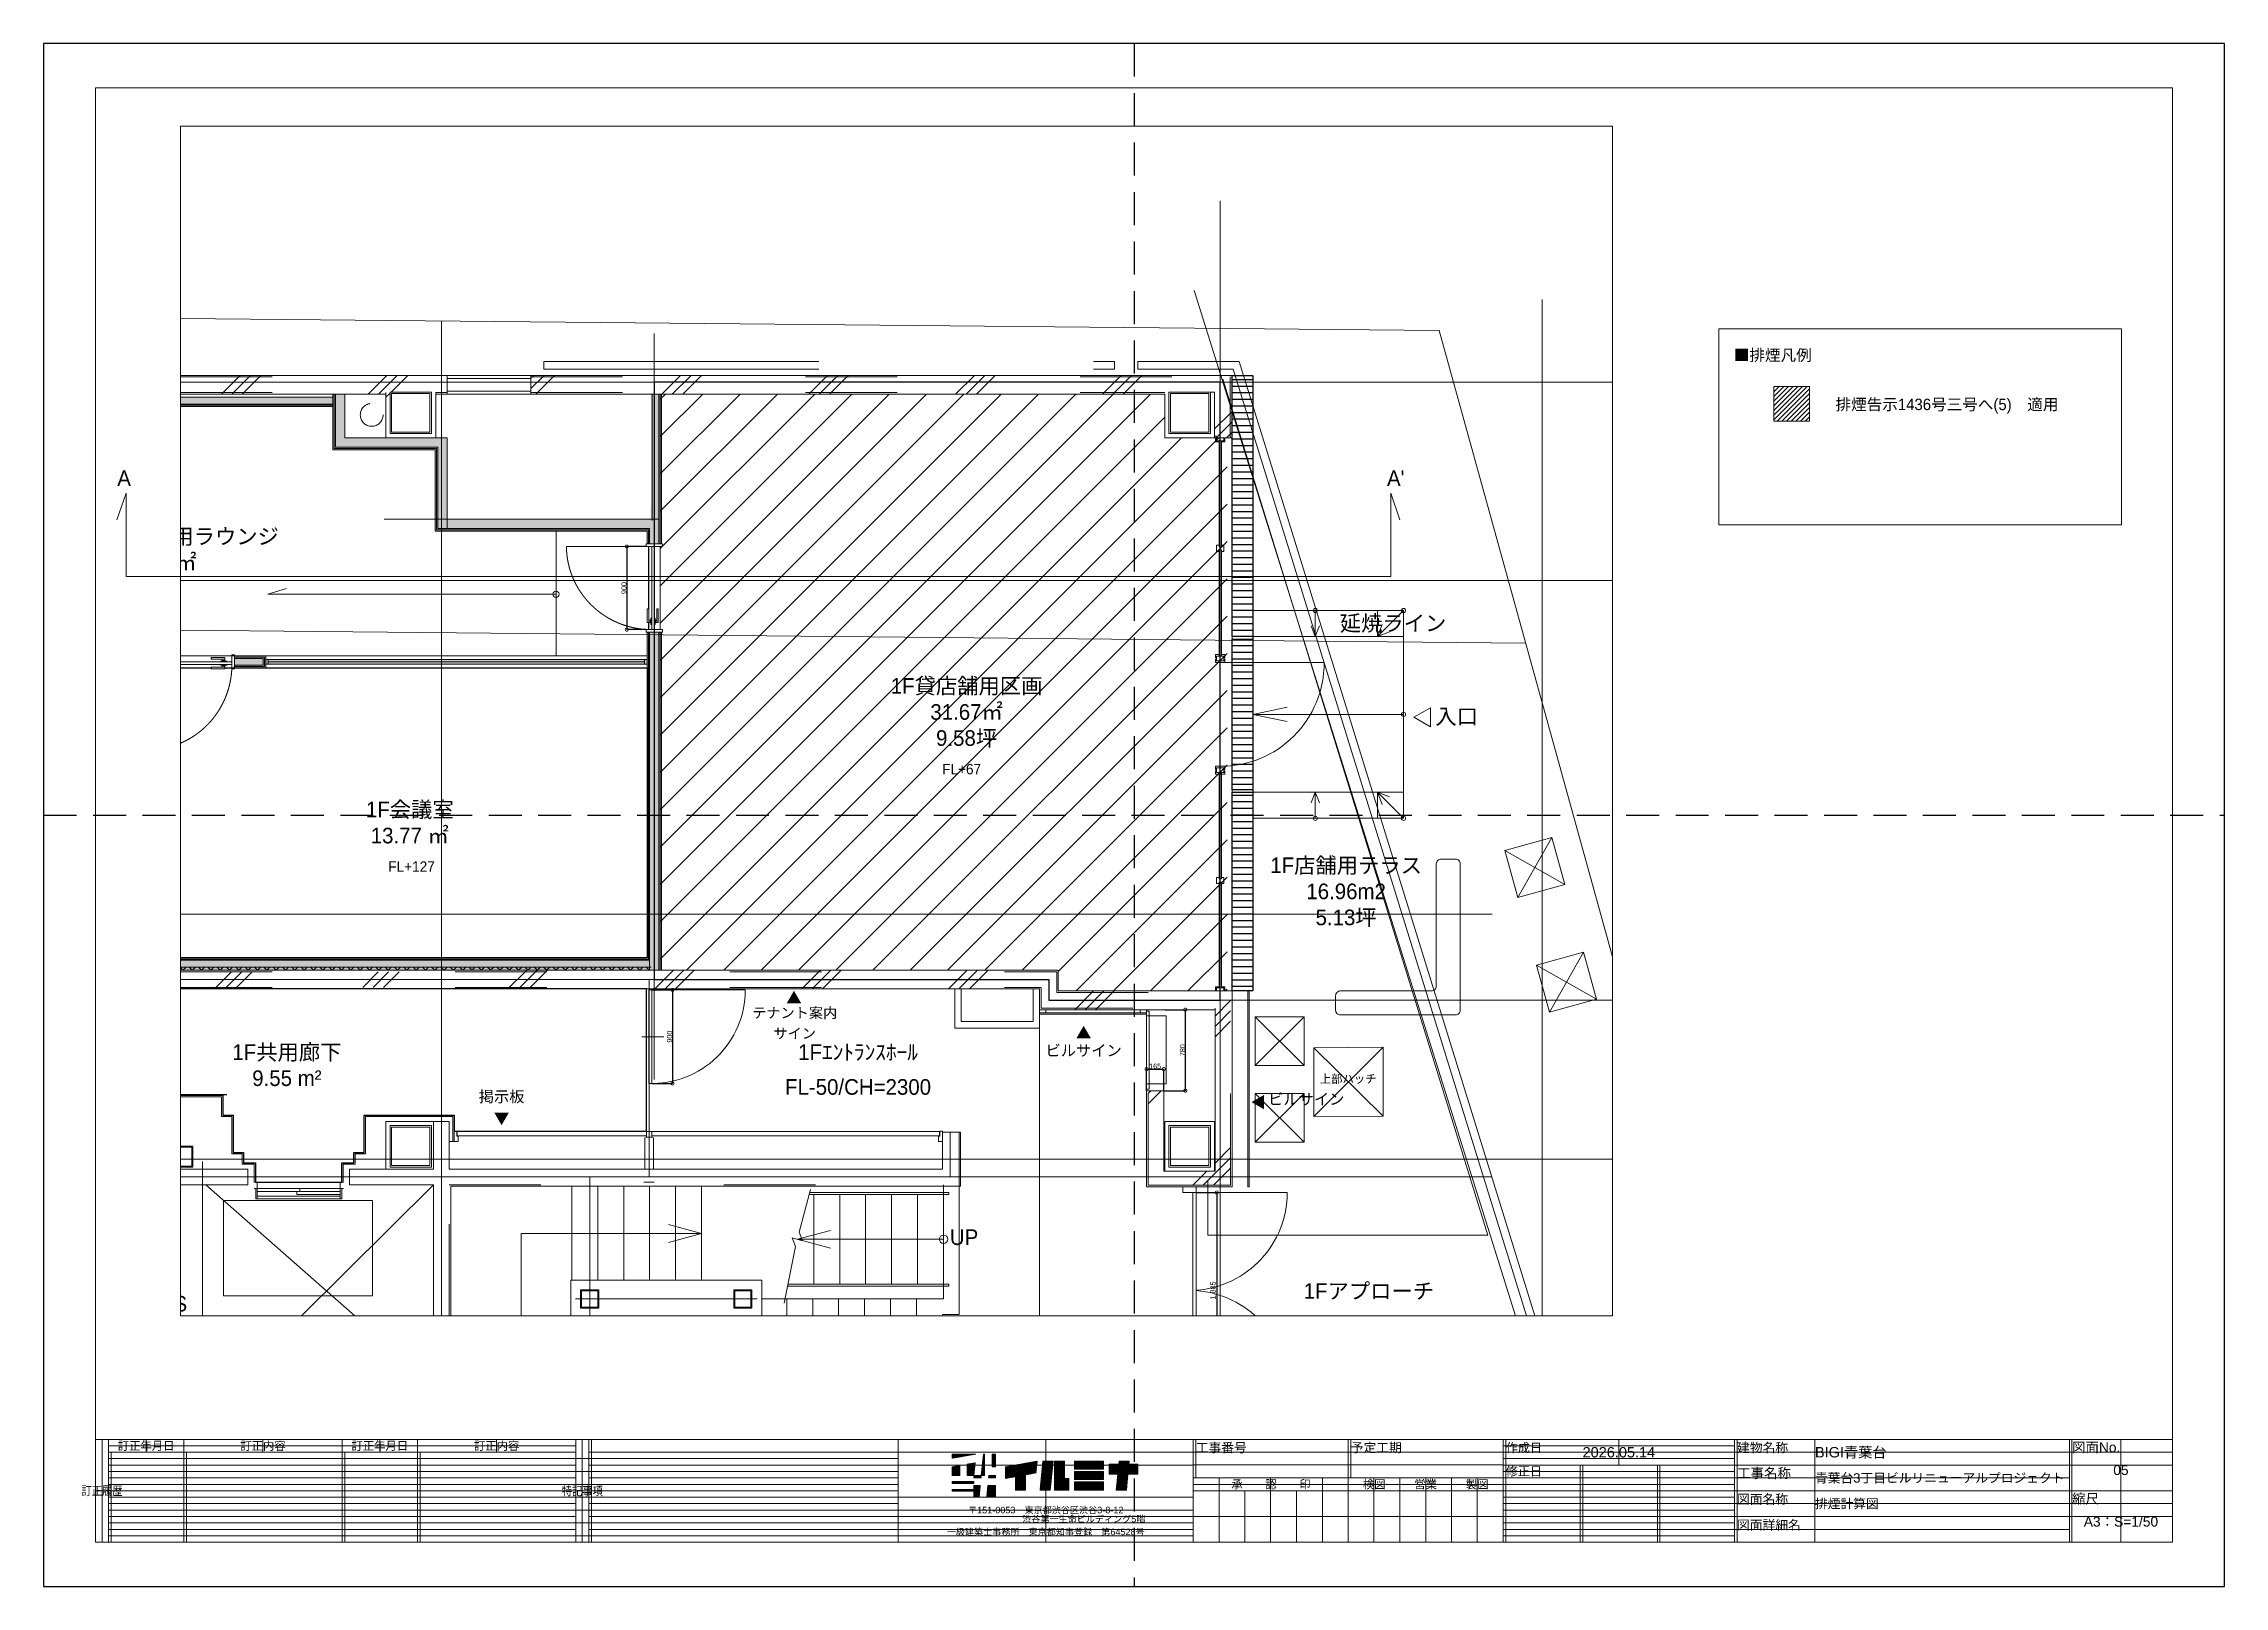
# Paper-space layout '排煙' of a CAD drawing. Header units: millimetres. Extents: x 0 to 420, y 0 to 297.
# The model-space entities are those that its viewports show. They can reach past a viewport. Long polylines and large blocks are cut down to what shows.
import ezdxf
from ezdxf.enums import TextEntityAlignment as Align

# ---------------------------------------------------------------- set-up
doc = ezdxf.new("R2010")
doc.units = ezdxf.units.MM
doc.set_wipeout_variables(frame=1)
for name, pattern in [('ACAD_ISO04W100', [30, 24, -3, 0, -3]), ('CENTER', [10.6, 7, -1.2, 1.2, -1.2]), ('DASHED2', [9.525, 6.35, -3.175]), ('GRAY', [0.2, 0.1, -0.1]), ('ISO-10 一点短鎖線', [4.699, 3.048, -0.762, 0.127, -0.762]), ('ラインタイプ-11', [2.116537, 1.058463, -1.058075]), ('ラインタイプ-35', [1.058062, 0.352679, -0.705383])]:
    doc.linetypes.add(name, pattern=pattern)
doc.layers.get('Defpoints').update_dxf_attribs({"color": 252})
for name, color, linetype, lineweight in [('0-0 図面枠', 7, 'Continuous', 18), ('1-0通芯', 2, 'ACAD_ISO04W100', 5), ('1-1 躯体', 6, 'Continuous', 18), ('1-16 雑工事', 2, 'Continuous', 13), ('1-18 敷地境界線', 6, 'Continuous', 20), ('1-19 ハッチ', 7, 'Continuous', 5), ('1-21 寸法', 3, 'Continuous', 13), ('1-3 内装仕上', 7, 'Continuous', 15), ('1-4 金属建具類', 1, 'Continuous', 13), ('1-E 文字', 4, 'Continuous', 13), ('10-12 ハッチ', 50, 'Continuous', 13), ('2-0 通芯（内装用）', 1, 'CENTER', 5), ('2-3 レイアウト図', 2, 'Continuous', 13), ('2-4 床伏図', 255, 'Continuous', 13), ('2-6 ハッチ', 2, 'Continuous', 13), ('2-9 室名', 150, 'Continuous', 13), ('C-7 排煙検証図', 181, 'Continuous', 13), ('\u3000\u3000', 5, 'Continuous', 13), ('レイヤー 1', 7, 'Continuous', 0), ('歩行距離2', 40, 'Continuous', 20)]:
    doc.layers.add(name, color=color, linetype=linetype, lineweight=lineweight)
doc.layers.add('0-2 補助線', color=252, linetype='Continuous', lineweight=15, plot=False)
doc.layers.add('1-5 金物類', color=4, linetype='Continuous')
doc.styles.add('MSPゴシック', font='MS PGothic.ttf')
doc.styles.get("Standard").update_dxf_attribs({"font": 'arial.ttf'})
doc.styles.add('TATEGAKI', font='txt', dxfattribs={"bigfont": 'bigfont.shx'})
doc.dimstyles.new('YS100S', dxfattribs={"dimscale": 100, "dimtxt": 2.5, "dimasz": 3, "dimexe": 0, "dimexo": 0.5, "dimgap": 0.5, "dimtad": 1, "dimdsep": 46, "dimlunit": 6, "dimtxsty": 'MSPゴシック', "dimblk": 'DOTSMALL', "dimcen": 3, "dimclrd": 140, "dimclre": 8, "dimclrt": 256, "dimaunit": 1, "dimazin": 0, "dimtfac": 1, "dimtmove": 2, "dimatfit": 3, "dimldrblk": 'DOTSMALL', "dimfxl": 6, "dimfxlon": 1, "dimtolj": 1, "dimtzin": 0, "dimarcsym": 0})
doc.dimstyles.new('YS20S', dxfattribs={"dimscale": 20, "dimtxt": 2.5, "dimasz": 3, "dimexe": 0, "dimexo": 0, "dimgap": 0.1, "dimtad": 1, "dimdec": 3, "dimdsep": 46, "dimlunit": 6, "dimtxsty": 'MSPゴシック', "dimblk": 'DOTSMALL', "dimcen": -3, "dimclrd": 4, "dimclre": 8, "dimclrt": 256, "dimaunit": 1, "dimazin": 0, "dimtfac": 1, "dimtdec": 3, "dimtmove": 2, "dimatfit": 3, "dimldrblk": 'DOTSMALL', "dimfxl": 6, "dimtolj": 1, "dimtzin": 0, "dimarcsym": 1})

psp = doc.layouts.new('排煙')

# ---------------------------------------------------------------- texts
at = {"layer": '0-0 図面枠'}
for s, p in [('訂正年月日', (19.75, 27.06)), ('訂正内容', (42.25, 27.06)), ('訂正年月日', (64.75, 27.06)), ('訂正内容', (87.25, 27.06)), ('承\u3000\u3000認\u3000\u3000印', (236.39, 19.64)), ('検図', (256.25, 19.64)), ('営業', (266.18, 19.64)), ('製図', (276.1, 19.64))]:
    psp.add_text(s, height=1.6, dxfattribs=at).set_placement(p, align=Align.MIDDLE_CENTER)
for s, height, p in [('工事番号', 1.8, (221.9, 25.82)), ('予定工期', 1.8, (251.75, 25.82)), ('作成日', 1.7, (281.6, 25.82)), ('建物名称', 1.8, (326.15, 25.82)), ('図面No.', 1.9, (390.65, 25.82)), ('工事名称', 1.9, (326.15, 20.85)), ('図面名称', 1.8, (326.15, 15.89)), ('縮尺', 1.9, (390.65, 15.93)), ('図面詳細名', 1.8, (326.15, 10.92))]:
    psp.add_text(s, height=height, dxfattribs=at).set_placement(p)
at = {"layer": '0-0 図面枠', "color": 4}
psp.add_text('2026.05.14', height=2, dxfattribs=at).set_placement((303.38, 25.82), align=Align.MIDDLE)
for s, height, p in [('BIGI青葉台', 2, (341.15, 25.82)), ('青葉台3丁目ビルリニューアルプロジェクト', 1.8, (341.15, 20.88)), ('排煙計算図', 1.8, (341.15, 15.93))]:
    psp.add_text(s, height=height, dxfattribs=at).set_placement(p, align=Align.MIDDLE_LEFT)
at = {"layer": '0-0 図面枠'}
psp.add_text('修正日', height=1.7, dxfattribs=at).set_placement((281.6, 22.15), align=Align.MIDDLE_LEFT)
at = {"layer": '0-0 図面枠', "color": 4}
for s, p in [('05', (400.08, 23.34)), ('A3：S=1/50', (400.08, 13.41))]:
    psp.add_text(s, height=1.9, dxfattribs=at).set_placement(p, align=Align.TOP_CENTER)
at = {"layer": '0-0 図面枠', "style": 'TATEGAKI'}
for s, p in [('訂正履歴', (11.25, 18.4)), ('特記事項', (103.75, 18.4))]:
    psp.add_text(s, height=1.8, dxfattribs=at).set_placement(p, align=Align.MIDDLE)
at = {"layer": '0-0 図面枠', "color": 4}
for s, p in [('〒151-0053\u3000東京都渋谷区渋谷3-8-12', (193, 14.69)), ('渋谷第一生命ビルディング5階', (200.33, 12.96)), ('一級建築士事務所\u3000東京都知事登録\u3000第64528号', (193, 10.49))]:
    psp.add_text(s, height=1.25, dxfattribs=at).set_placement(p, align=Align.MIDDLE_CENTER)
at = {"layer": '1-E 文字', "style": 'MSPゴシック'}
for s, p in [('A', (14.19, 211.86)), ("A'", (258.73, 211.86))]:
    psp.add_text(s, height=3, dxfattribs=at).set_placement(p)
at = {"layer": '歩行距離2', "color": 4, "style": 'MSPゴシック'}
for s, p in [('■排煙凡例', (325.52, 235.93)), ('排煙告示1436号三号へ(5)\u3000適用', (345.11, 226.45))]:
    psp.add_text(s, height=2.2, dxfattribs=at).set_placement(p)

msp = doc.modelspace()

# ---------------------------------------------------------------- texts
at = {"layer": '1-1 躯体', "insert": (86871.5742, 22919.9562), "char_height": 80, "attachment_point": 1}
msp.add_mtext_dynamic_manual_height_columns('{\\fMS PGothic|b0|i0|c128|p50;上部ハッチ}', width=871.773708, gutter_width=487.1287, heights=[0], dxfattribs=at)
at = {"layer": '1-4 金属建具類', "char_height": 150.48177, "attachment_point": 2, "line_spacing_factor": 0.999868, "style": 'MSPゴシック'}
for s, insert in [('延焼ライン', (87576.4439, 27340.8163)), ('入口', (88188.6572, 26443.9974))]:
    msp.add_mtext(s, dxfattribs=dict(at, insert=insert))
at = {"layer": '2-9 室名', "ltscale": 80, "attachment_point": 2, "line_spacing_factor": 0.999868, "style": 'MSPゴシック'}
for s, insert, char_height in [('1Fオフィス共用ラウンジ\\P18.97㎡', (75706.4967, 28177.0421), 150.481771), ('1F貸店舗用区画\\P31.67㎡\\P9.58坪', (83469.7879, 26737.5538), 150.48177), ('1F会議室\\P13.77 ㎡', (78108.1255, 25548.1076), 150.48177), ('1F店舗用テラス\\P16.96m2\\P5.13坪', (87124.4938, 25010.7386), 150.48177), ('1F共用廊下\\P9.55 m²', (76924.5182, 23212.5052), 150.48177), ('1Fｴﾝﾄﾗﾝｽﾎｰﾙ', (82424.5182, 23212.5052), 150.481771), ('FL-50/CH=2300', (82424.5182, 22877.3886), 150.481771), ('UP', (83445.5023, 21431.0345), 150.48177), ('PS', (75832.9657, 20790.199), 150.48177), ('1Fアプローチ', (87343.842, 20913.2464), 150.48177), ('EV', (77236.8545, 20539.0879), 150.48177)]:
    msp.add_mtext(s, dxfattribs=dict(at, insert=insert, char_height=char_height))
at = {"layer": '2-9 室名', "color": 7, "ltscale": 80, "char_height": 100, "attachment_point": 2, "line_spacing_factor": 0.999868, "style": 'MSPゴシック'}
for s, insert in [('FL+67', (83422.2798, 25911.2524)), ('FL+127', (78125.022, 24973.7853))]:
    msp.add_mtext(s, dxfattribs=dict(at, insert=insert))
at = {"layer": '2-9 室名', "transparency": 33554687, "attachment_point": 2, "line_spacing_factor": 1.184259, "style": 'MSPゴシック'}
for s, insert, char_height in [('\\H0.9287576254x;テナント案内\\Pサイン', (81814.8784, 23565.5568), 107.670718), ('▲', (81807.3238, 23714.0253), 107.6707), ('▲', (84597.0704, 23377.2554), 107.6707), ('ビルサイン', (84597.0704, 23207.2554), 107.67072), ('掲示板\\P▼', (78991.8729, 22763.5844), 107.67072), ('ビルサイン', (86740.5395, 22738.7673), 107.67072)]:
    msp.add_mtext(s, dxfattribs=dict(at, insert=insert, char_height=char_height))
at = {"layer": '2-9 室名', "transparency": 33554687, "insert": (86227.5576, 22656.2595), "char_height": 107.6707, "attachment_point": 2, "rotation": 90, "line_spacing_factor": 1.184259, "style": 'MSPゴシック'}
msp.add_mtext('▲', dxfattribs=at)

# ---------------------------------------------------------------- blocks, each defined once
blk = doc.blocks.new('_DotSmall')
at = {"color": 0, "linetype": 'ByBlock', "const_width": 0.5}
blk.add_lwpolyline([(-0.0625, 0, 1), (0.0625, 0, 1)], format="xyb", close=True, dxfattribs=at)
blk = doc.blocks.new('*D39')
at = {"layer": '1-21 寸法', "color": 8, "lineweight": -2, "ltscale": 80, "transparency": 16777216}
for p, q in [((89858, 21936), (90458, 21936)), ((89858, 19586), (90458, 19586))]:
    blk.add_line(p, q, dxfattribs=at)
at = {"layer": '1-21 寸法', "lineweight": -2, "ltscale": 80, "transparency": 16777216}
blk.add_line((90458, 21936), (90458, 19586), dxfattribs=at)
at = {"layer": 'Defpoints', "color": 0, "ltscale": 80, "transparency": 16777216}
for p in [(88529, 21936), (88044, 19586), (90458, 19586)]:
    blk.add_point(p, dxfattribs=at)
at = {"layer": '1-21 寸法', "lineweight": -2, "ltscale": 80, "transparency": 16777216, "xscale": 300, "yscale": 300, "zscale": 300}
for p, rotation in [((90458, 21936), 90), ((90458, 19586), 270)]:
    blk.add_blockref('_DotSmall', p, dxfattribs=dict(at, rotation=rotation))
at = {"layer": '1-21 寸法', "ltscale": 80, "transparency": 16777216, "insert": (90295, 20761), "char_height": 200, "attachment_point": 5, "rotation": 90, "style": 'MSPゴシック'}
blk.add_mtext('\\A1;2,350', dxfattribs=at)
blk = doc.blocks.new('*D42')
at = {"layer": '1-21 寸法', "color": 8, "lineweight": -2, "ltscale": 80, "transparency": 16777216}
for p, q in [((89858, 23636), (90458, 23636)), ((89858, 21936), (90458, 21936))]:
    blk.add_line(p, q, dxfattribs=at)
at = {"layer": '1-21 寸法', "lineweight": -2, "ltscale": 80, "transparency": 16777216}
blk.add_line((90458, 21936), (90458, 23636), dxfattribs=at)
at = {"layer": 'Defpoints', "color": 0, "ltscale": 80, "transparency": 16777216}
for p in [(89013, 23636), (90458, 23636), (88529, 21936)]:
    blk.add_point(p, dxfattribs=at)
at = {"layer": '1-21 寸法', "lineweight": -2, "ltscale": 80, "transparency": 16777216, "xscale": 300, "yscale": 300, "zscale": 300}
for p, rotation in [((90458, 23636), 90), ((90458, 21936), 270)]:
    blk.add_blockref('_DotSmall', p, dxfattribs=dict(at, rotation=rotation))
at = {"layer": '1-21 寸法', "ltscale": 80, "transparency": 16777216, "insert": (90295, 22786), "char_height": 200, "attachment_point": 5, "rotation": 90, "style": 'MSPゴシック'}
blk.add_mtext('\\A1;1,700', dxfattribs=at)
blk = doc.blocks.new('*D43')
at = {"layer": '1-21 寸法', "color": 8, "lineweight": -2, "ltscale": 80, "transparency": 16777216}
for p, q in [((89858, 29586), (90458, 29586)), ((89858, 23636), (90458, 23636))]:
    blk.add_line(p, q, dxfattribs=at)
at = {"layer": '1-21 寸法', "lineweight": -2, "ltscale": 80, "transparency": 16777216}
blk.add_line((90458, 29586), (90458, 23636), dxfattribs=at)
at = {"layer": 'Defpoints', "color": 0, "ltscale": 80, "transparency": 16777216}
for p in [(89013, 29586), (89013, 23636), (90458, 23636)]:
    blk.add_point(p, dxfattribs=at)
at = {"layer": '1-21 寸法', "lineweight": -2, "ltscale": 80, "transparency": 16777216, "xscale": 300, "yscale": 300, "zscale": 300}
for p, rotation in [((90458, 29586), 90), ((90458, 23636), 270)]:
    blk.add_blockref('_DotSmall', p, dxfattribs=dict(at, rotation=rotation))
at = {"layer": '1-21 寸法', "ltscale": 80, "transparency": 16777216, "insert": (90295, 26611), "char_height": 200, "attachment_point": 5, "rotation": 90, "style": 'MSPゴシック'}
blk.add_mtext('\\A1;5,950', dxfattribs=at)
blk = doc.blocks.new('*D26')
at = {"layer": 'Defpoints', "color": 8, "lineweight": -2, "ltscale": 80, "transparency": 16777216}
for p, q in [((80383, 28004), (80197, 28004)), ((80383, 27204), (80197, 27204))]:
    blk.add_line(p, q, dxfattribs=at)
at = {"layer": 'Defpoints', "color": 4, "lineweight": -2, "ltscale": 80, "transparency": 16777216}
blk.add_line((80197, 28004), (80197, 27204), dxfattribs=at)
at = {"layer": 'Defpoints', "color": 0, "ltscale": 80, "transparency": 16777216}
for p in [(80383, 28004), (80197, 27204), (80383, 27204)]:
    blk.add_point(p, dxfattribs=at)
at = {"layer": 'Defpoints', "color": 4, "lineweight": -2, "ltscale": 80, "transparency": 16777216, "xscale": 60, "yscale": 60, "zscale": 60}
for p, rotation in [((80197, 28004), 90), ((80197, 27204), 270)]:
    blk.add_blockref('_DotSmall', p, dxfattribs=dict(at, rotation=rotation))
at = {"layer": 'Defpoints', "ltscale": 80, "transparency": 16777216, "insert": (80170, 27604), "char_height": 50, "attachment_point": 5, "rotation": 90, "style": 'MSPゴシック'}
blk.add_mtext('\\A1;900', dxfattribs=at)
blk = doc.blocks.new('*D28')
at = {"layer": 'Defpoints', "color": 8, "lineweight": -2, "ltscale": 80, "transparency": 16777216}
for p, q in [((80439, 23736), (80637, 23736)), ((80439, 22836), (80637, 22836))]:
    blk.add_line(p, q, dxfattribs=at)
at = {"layer": 'Defpoints', "color": 4, "lineweight": -2, "ltscale": 80, "transparency": 16777216}
blk.add_line((80637, 23736), (80637, 22836), dxfattribs=at)
at = {"layer": 'Defpoints', "color": 0, "ltscale": 80, "transparency": 16777216}
for p in [(80439, 23736), (80439, 22836), (80637, 22836)]:
    blk.add_point(p, dxfattribs=at)
at = {"layer": 'Defpoints', "color": 4, "lineweight": -2, "ltscale": 80, "transparency": 16777216, "xscale": 60, "yscale": 60, "zscale": 60}
for p, rotation in [((80637, 23736), 90), ((80637, 22836), 270)]:
    blk.add_blockref('_DotSmall', p, dxfattribs=dict(at, rotation=rotation))
at = {"layer": 'Defpoints', "ltscale": 80, "transparency": 16777216, "insert": (80610, 23286), "char_height": 50, "attachment_point": 5, "rotation": 90, "style": 'MSPゴシック'}
blk.add_mtext('\\A1;900', dxfattribs=at)
blk = doc.blocks.new('*D29')
at = {"layer": 'Defpoints', "color": 8, "lineweight": -2, "ltscale": 80, "transparency": 16777216}
for p, q in [((85680, 21786), (85878, 21786)), ((85680, 19901), (85878, 19901))]:
    blk.add_line(p, q, dxfattribs=at)
at = {"layer": 'Defpoints', "color": 4, "lineweight": -2, "ltscale": 80, "transparency": 16777216}
blk.add_line((85878, 21786), (85878, 19901), dxfattribs=at)
at = {"layer": 'Defpoints', "color": 0, "ltscale": 80, "transparency": 16777216}
for p in [(85680, 21786), (85680, 19901), (85878, 19901)]:
    blk.add_point(p, dxfattribs=at)
at = {"layer": 'Defpoints', "color": 4, "lineweight": -2, "ltscale": 80, "transparency": 16777216, "xscale": 60, "yscale": 60, "zscale": 60}
for p, rotation in [((85878, 21786), 90), ((85878, 19901), 270)]:
    blk.add_blockref('_DotSmall', p, dxfattribs=dict(at, rotation=rotation))
at = {"layer": 'Defpoints', "ltscale": 80, "transparency": 16777216, "insert": (85847, 20843), "char_height": 50, "attachment_point": 5, "rotation": 90, "style": 'MSPゴシック'}
blk.add_mtext('\\A1;1,885', dxfattribs=at)
blk = doc.blocks.new('*D45')
at = {"layer": 'Defpoints', "color": 8, "lineweight": -2, "ltscale": 80, "transparency": 16777216}
for p, q in [((85378, 23546), (85576, 23546)), ((85368, 22766), (85576, 22766))]:
    blk.add_line(p, q, dxfattribs=at)
at = {"layer": 'Defpoints', "color": 4, "lineweight": -2, "ltscale": 80, "transparency": 16777216}
blk.add_line((85576, 23546), (85576, 22766), dxfattribs=at)
at = {"layer": 'Defpoints', "color": 0, "ltscale": 80, "transparency": 16777216}
for p in [(85378, 23546), (85368, 22766), (85576, 22766)]:
    blk.add_point(p, dxfattribs=at)
at = {"layer": 'Defpoints', "color": 4, "lineweight": -2, "ltscale": 80, "transparency": 16777216, "xscale": 60, "yscale": 60, "zscale": 60}
for p, rotation in [((85576, 23546), 90), ((85576, 22766), 270)]:
    blk.add_blockref('_DotSmall', p, dxfattribs=dict(at, rotation=rotation))
at = {"layer": 'Defpoints', "ltscale": 80, "transparency": 16777216, "insert": (85549, 23156), "char_height": 50, "attachment_point": 5, "rotation": 90, "style": 'MSPゴシック'}
blk.add_mtext('\\A1;780', dxfattribs=at)
blk = doc.blocks.new('*D46')
at = {"layer": 'Defpoints', "color": 8, "lineweight": -2, "ltscale": 80, "transparency": 16777216}
for p, q in [((85203, 22766), (85203, 22974)), ((85368, 22766), (85368, 22974))]:
    blk.add_line(p, q, dxfattribs=at)
at = {"layer": 'Defpoints', "color": 4, "lineweight": -2, "ltscale": 80, "transparency": 16777216}
blk.add_line((85203, 22974), (85368, 22974), dxfattribs=at)
at = {"layer": 'Defpoints', "color": 0, "ltscale": 80, "transparency": 16777216}
for p in [(85368, 22974), (85203, 22766), (85368, 22766)]:
    blk.add_point(p, dxfattribs=at)
at = {"layer": 'Defpoints', "color": 4, "lineweight": -2, "ltscale": 80, "transparency": 16777216, "xscale": 60, "yscale": 60, "zscale": 60, "rotation": 180}
blk.add_blockref('_DotSmall', (85203, 22974), dxfattribs=at)
at = {"layer": 'Defpoints', "color": 4, "lineweight": -2, "ltscale": 80, "transparency": 16777216, "xscale": 60, "yscale": 60, "zscale": 60}
blk.add_blockref('_DotSmall', (85368, 22974), dxfattribs=at)
at = {"layer": 'Defpoints', "ltscale": 80, "transparency": 16777216, "insert": (85285, 23001), "char_height": 50, "attachment_point": 5, "style": 'MSPゴシック'}
blk.add_mtext('\\A1;165', dxfattribs=at)

# ---------------------------------------------------------------- dimensions: what is measured, and where the dimension line sits
at = {"layer": '1-21 寸法', "ltscale": 80}
for base, p1, p2, picture, middle in [((90458.2195, 23635.9572), (89012.6816, 29585.9572), (89012.6816, 23635.9572), '*D43', (90294.5832, 26610.9572)), ((90458.2195, 23635.9572), (88529.31, 21935.9572), (89012.6816, 23635.9572), '*D42', (90294.5832, 22785.9572)), ((90458.2195, 19585.9572), (88529.31, 21935.9572), (88043.9715, 19585.9572), '*D39', (90294.5832, 20760.9572))]:
    dim = msp.add_linear_dim(base=base, p1=p1, p2=p2, angle=270, dimstyle='YS100S', override={"dimtxt": 2, "dimpost": '\\X', "dimclrd": 256}, dxfattribs=at)
    dim.commit()
    dim.dimension.update_dxf_attribs({"geometry": picture, "text_midpoint": middle})
at = {"layer": 'Defpoints', "ltscale": 80}
for base, p1, p2, angle, picture, middle in [((80636.9416, 22835.9572), (80438.6816, 23735.9572), (80438.6816, 22835.9572), 270, '*D28', (80609.9416, 23285.9572)), ((85575.9418, 22765.9572), (85377.6818, 23545.9572), (85367.6816, 22765.9572), 270, '*D45', (85548.9418, 23155.9572)), ((85367.6816, 22974.2174), (85202.6816, 22765.9572), (85367.6816, 22765.9572), 180, '*D46', (85285.1816, 23001.2174)), ((85877.781, 19900.9572), (85679.521, 21785.9572), (85679.521, 19900.9572), 270, '*D29', (85847.3719, 20843.4572))]:
    dim = msp.add_linear_dim(base=base, p1=p1, p2=p2, angle=angle, dimstyle='YS20S', override={"dimpost": '\\X'}, dxfattribs=at)
    dim.commit()
    dim.dimension.update_dxf_attribs({"geometry": picture, "text_midpoint": middle})

# ---------------------------------------------------------------- hatches: boundary and pattern name
at = {"layer": '1-1 躯体', "transparency": 33554687}
h = msp.add_hatch(dxfattribs=at)
h.set_pattern_fill('ANSI37', color=6, scale=20, style=0)
h.set_pattern_definition([(45, (36904.274, 63394.58), (-44.90128, 44.90128), []), (135, (36904.274, 63394.58), (-44.90128, -44.90128), [])])
h.paths.add_polyline_path([(73842.6816, 23925.9572), (80417.6767, 23925.9572), (80417.6767, 23955.9572), (73842.6816, 23955.9572), (73842.6816, 23935.9572)])
at = {"layer": '1-4 金属建具類'}
for points in [[(80422.4767, 27271.7101), (80427.4767, 27271.7101), (80427.4767, 27296.462), (80422.4767, 27296.462)], [(80468.4767, 27271.7101), (80473.4767, 27271.7101), (80473.4767, 27296.462), (80468.4767, 27296.462)], [(76327.5055, 26901.586), (76327.5055, 26906.586), (76302.7536, 26906.586), (76302.7536, 26901.586)], [(76327.5055, 26855.586), (76327.5055, 26860.586), (76302.7536, 26860.586), (76302.7536, 26855.586)]]:
    msp.add_hatch(color=256, dxfattribs=at).paths.add_polyline_path(points)
at = {"layer": '1-5 金物類'}
h = msp.add_hatch(dxfattribs=at)
h.set_pattern_fill('ANSI31', color=256, scale=20, angle=315)
h.set_pattern_definition([(0, (14604.215, 63394.58), (1e-14, 63.5), [])])
h.paths.add_polyline_path([(86027.6816, 27138.4572), (86227.6816, 27138.4572), (86227.6816, 29650.9572), (86027.6816, 29650.9572)])
h = msp.add_hatch(dxfattribs=at)
h.set_pattern_fill('ANSI31', color=256, scale=20, angle=315)
h.paths.add_polyline_path([(86027.6816, 25663.4572), (86227.6816, 25663.4572), (86227.6816, 27113.4572), (86027.6816, 27113.4572)])
h = msp.add_hatch(dxfattribs=at)
h.set_pattern_fill('ANSI31', color=256, scale=20, angle=315)
h.set_pattern_definition([(0, (14604.215, 63394.58), (1e-14, 63.5), [])])
h.paths.add_polyline_path([(86227.6816, 25638.4572), (86027.6816, 25638.4572), (86027.6816, 23725.9572), (86227.6816, 23725.9572)])
at = {"layer": '10-12 ハッチ', "true_color": 0xaaaaaa, "transparency": 33554687}
h = msp.add_hatch(dxfattribs=at)
h.set_pattern_fill('RC', color=253, scale=50, style=0, pattern_type=2)
h.set_pattern_definition([(45, (79104.3, 63394.6), (-707.107, 707.107), []), (45, (79204.3, 63394.6), (-707.107, 707.107), []), (45, (79304.3, 63394.6), (-707.107, 707.107), [])])
h.paths.add_polyline_path([(85182.6818, 29470.9572), (85857.6814, 29480.9571), (85857.6814, 29065.9574), (85872.6814, 29065.9574), (85872.6814, 29050.9574), (86022.6814, 29050.9574), (86022.6814, 29650.9572), (79274.6814, 29650.9572), (79274.6814, 29470.9572)])
h.paths.add_polyline_path([(85857.6814, 29060.9573), (85855.1816, 29050.9574), (85857.6814, 29050.9574)])
h.paths.add_polyline_path([(71247.2739, 29650.9572), (71247.2739, 25450.6727), (71269.117, 25450.6727), (71269.117, 24913.6906), (71247.2739, 24913.6906), (71247.2739, 23275.9572), (72567.6816, 23275.9572), (72567.6816, 22470.957), (72567.6818, 22470.957), (72747.6816, 22470.957), (72747.6816, 22543.4572), (73047.6816, 22543.4572), (73047.6814, 22543.4572), (73047.6814, 22708.4572), (73047.6816, 22708.4572), (72732.6816, 22708.4572), (72732.6816, 23760.9572), (73047.6816, 23760.9572), (73047.6814, 23760.9572), (73047.6814, 23910.9572), (73047.6816, 23910.9572), (72567.6816, 23910.9572), (72567.6816, 23425.9572), (71427.2739, 23425.9572), (71427.2739, 29470.9572), (72567.6818, 29470.9572), (72567.6818, 29050.9574), (73047.6814, 29050.9574), (73047.6814, 29050.9572), (73047.6814, 29470.9572), (77877.6818, 29470.9572), (77877.6818, 29050.9574), (78357.6814, 29050.9574), (78357.6814, 29470.9572), (78467.6814, 29470.9572), (78467.6814, 29650.9572)])
h.paths.add_polyline_path([(72607.6818, 29437.1109), (72607.6818, 29144.8035), (72607.6818, 29090.9574), (72661.5279, 29090.9574), (72953.8353, 29090.9574), (73007.6814, 29090.9574), (73007.6814, 29144.8035), (73007.6814, 29437.1109), (73007.6814, 29490.957), (72953.8353, 29490.957), (72661.5279, 29490.957), (72607.6818, 29490.957)], flags=16)
h.paths.add_polyline_path([(72623.0664, 29437.1109), (72623.0664, 29144.8035), (72623.0664, 29106.342), (72661.5279, 29106.342), (72953.8353, 29106.342), (72992.2968, 29106.342), (72992.2968, 29144.8035), (72992.2968, 29437.1109), (72992.2968, 29475.5724), (72953.8353, 29475.5724), (72661.5279, 29475.5724), (72623.0664, 29475.5724)], flags=0)
h.paths.add_polyline_path([(77917.6818, 29437.1109), (77917.6818, 29144.8035), (77917.6818, 29090.9574), (77971.5279, 29090.9574), (78263.8353, 29090.9574), (78317.6814, 29090.9574), (78317.6814, 29144.8035), (78317.6814, 29437.1109), (78317.6814, 29490.957), (78263.8353, 29490.957), (77971.5279, 29490.957), (77917.6818, 29490.957)], flags=16)
h.paths.add_polyline_path([(77933.0664, 29437.1109), (77933.0664, 29144.8035), (77933.0664, 29106.342), (77971.5279, 29106.342), (78263.8353, 29106.342), (78302.2968, 29106.342), (78302.2968, 29144.8035), (78302.2968, 29437.1109), (78302.2968, 29475.5724), (78263.8353, 29475.5724), (77971.5279, 29475.5724), (77933.0664, 29475.5724)], flags=0)
h.paths.add_polyline_path([(71269.117, 24913.6906), (71269.117, 25450.6727), (71247.2739, 25450.6727), (71247.2739, 24913.6906)])
h.paths.add_polyline_path([(73842.6816, 23760.9572), (77877.6818, 23760.9572), (77877.6818, 23910.9572), (73842.6816, 23910.9572)])
h.paths.add_polyline_path([(77877.6818, 23910.9572), (77877.6818, 23760.9572), (78357.6814, 23760.9572), (78357.6814, 23910.9572)])
h.paths.add_polyline_path([(78357.6814, 23910.9572), (78357.6814, 23760.9572), (78357.6814, 23745.9572), (84172.6816, 23745.9572), (84172.6816, 23545.9572), (85862.6816, 23545.9572), (85862.6816, 21990.9574), (85377.6818, 21990.9574), (85367.6816, 21990.9574), (85367.6816, 22765.9572), (85217.6816, 22765.9572), (85217.6816, 21855.9572), (86012.6816, 21855.9572), (86012.6816, 23725.9572), (84352.6816, 23725.9572), (84352.6816, 23925.9572), (78357.6814, 23925.9572)])
at = {"layer": '2-6 ハッチ', "linetype": 'Continuous', "true_color": 0xaaaaaa, "transparency": 33554687}
for points in [[(73084.6917, 29440.9572), (73084.6917, 29350.9572), (77367.6814, 29350.9572), (77367.6814, 29440.9572)], [(80428.9265, 28152.9576), (80430.1765, 29470.9574), (80520.1765, 29470.9574), (80520.1765, 28152.9576)], [(80442.0517, 28266.086), (80443.3017, 29470.9574), (80532.6767, 29470.9574), (80532.6767, 28266.086)], [(73840.6816, 23925.9572), (80497.3767, 23925.9572), (80497.3767, 24045.9572), (73840.6816, 24045.9572)], [(73840.6816, 23955.9572), (80497.3767, 23955.9572), (80497.3767, 24045.9572), (73840.6816, 24045.9572)]]:
    msp.add_hatch(color=253, dxfattribs=at).paths.add_polyline_path(points)
at = {"layer": '2-6 ハッチ', "linetype": 'Continuous', "true_color": 0x2465fb, "transparency": 33554687}
for points in [[(77367.6814, 28935.9572), (77482.6814, 28935.9572), (77482.6814, 29470.9572), (77367.6814, 29470.9572)], [(77367.6814, 29050.9572), (77367.6814, 28935.9572), (78467.6814, 28935.9572), (78467.6814, 29050.9572)], [(78352.6814, 28151.086), (78467.6814, 28151.086), (78467.6814, 28960.9572), (78377.6814, 28960.9572), (78352.6814, 28960.9572)], [(80532.6767, 28266.086), (78352.6814, 28266.086), (78352.6814, 28151.086), (80532.6767, 28151.086)]]:
    msp.add_hatch(color=150, dxfattribs=at).paths.add_polyline_path(points)
h = msp.add_hatch(color=150, dxfattribs=at)
h.paths.add_polyline_path([(80532.6766, 28029.0862), (80532.6768, 28152.9576), (80392.6768, 28152.9576), (80392.6766, 28029.0862)])
h.paths.add_polyline_path([(80392.6767, 23925.9572), (80532.6767, 23925.9572), (80532.6767, 27179.0862), (80392.6767, 27179.0862)])
at = {"layer": '2-6 ハッチ', "linetype": 'Continuous', "true_color": 0xff7f7f, "transparency": 33554687}
h = msp.add_hatch(color=11, dxfattribs=at)
h.paths.add_polyline_path([(80520.1765, 28029.0862), (80520.1767, 28152.9576), (80405.1767, 28152.9576), (80405.1765, 28029.0862)])
h.paths.add_polyline_path([(80405.1765, 23925.9572), (80520.1765, 23925.9572), (80520.1765, 27179.0862), (80405.1765, 27179.0862)])
msp.add_hatch(color=11, dxfattribs=at).paths.add_polyline_path([(76420.1296, 26836.086), (76720.1296, 26836.086), (76720.1296, 26951.086), (76420.1296, 26951.086)])
at = {"layer": '2-6 ハッチ', "linetype": 'Continuous', "true_color": 0x70cfe3, "transparency": 33554687}
msp.add_hatch(color=133, dxfattribs=at).paths.add_polyline_path([(80407.3767, 26916.086), (76720.1296, 26916.086), (76720.1296, 26871.086), (80407.3767, 26871.086)])

# ---------------------------------------------------------------- linework, layer by layer
at = {"layer": '1-0通芯', "ltscale": 60, "transparency": 33554687}
for p, q in [((85912.6816, 17720.8376), (85912.6816, 31330.4216)), ((85912.6816, 17720.8376), (85912.6816, 31330.4216)), ((85660.6802, 30468.9635), (89537.8733, 18104.9336)), ((85660.6802, 30468.9635), (89537.8733, 18104.9336)), ((89012.6816, 18853.8894), (89012.6816, 30383.3472)), ((89012.6816, 18853.8894), (89012.6816, 30383.3472)), ((78412.6816, 19018.8894), (78412.6816, 30174.2969)), ((78412.6816, 19018.8894), (78412.6816, 30174.2969)), ((69243.0049, 29585.9572), (90458.2195, 29585.9572)), ((69243.0049, 29585.9572), (90458.2195, 29585.9572)), ((80462.6767, 29585.9572), (80462.6767, 23835.9572)), ((80462.6767, 29585.9572), (80462.6767, 23835.9572)), ((69243.0049, 27675.9572), (90458.2195, 27675.9572)), ((69243.0049, 27675.9572), (90458.2195, 27675.9572)), ((69243.0049, 24465.9572), (88529.31, 24465.9572)), ((71312.6816, 23835.9572), (84262.6816, 23835.9572)), ((71312.6816, 23835.9572), (84262.6816, 23835.9572)), ((80412.6816, 21935.9572), (80412.6816, 23835.9572)), ((80412.6816, 21935.9572), (80412.6816, 23835.9572)), ((84262.6816, 23635.9572), (84262.6816, 23835.9572)), ((84262.6816, 23635.9572), (84262.6816, 23835.9572)), ((84262.6816, 23635.9572), (90458.2195, 23635.9572)), ((84262.6816, 23635.9572), (90458.2195, 23635.9572)), ((80386.6816, 22319.9571), (80371.6816, 22311.2969)), ((80386.6816, 22319.9571), (80371.6816, 22311.2969)), ((80371.6816, 22010.9572), (80371.6816, 22311.2969)), ((80371.6816, 22010.9572), (80371.6816, 22311.2969)), ((80438.6816, 22319.9571), (80453.6816, 22311.2969)), ((80438.6816, 22319.9571), (80453.6816, 22311.2969)), ((80453.6816, 22010.9572), (80453.6816, 22311.2969)), ((80453.6816, 22010.9572), (80453.6816, 22311.2969)), ((83312.6816, 21935.9572), (83312.6816, 22365.9572)), ((83312.6816, 21935.9572), (83312.6816, 22365.9572)), ((76112.6816, 18853.8894), (76112.6816, 22085.8201)), ((76112.6816, 18853.8894), (76112.6816, 22085.8201)), ((69243.0049, 21935.9572), (88529.31, 21935.9572)), ((69243.0049, 21935.9572), (88529.31, 21935.9572)), ((76142.6816, 21860.9572), (78337.6816, 19930.9572)), ((76142.6816, 19685.9572), (78337.6816, 21860.9572)), ((76142.6816, 21860.9572), (78337.6816, 19930.9572)), ((76142.6816, 19685.9572), (78337.6816, 21860.9572)), ((79840.1816, 19018.8894), (79840.1816, 21935.9572)), ((79840.1816, 19018.8894), (79840.1816, 21935.9572)), ((79702.6816, 20760.9572), (81452.6816, 20760.9572)), ((79702.6816, 20760.9572), (81452.6816, 20760.9572))]:
    msp.add_line(p, q, dxfattribs=at)
msp.add_lwpolyline([(80386.6816, 22371.9571), (80438.6816, 22371.9571), (80438.6816, 22319.9571), (80386.6816, 22319.9571)], close=True, dxfattribs=at)
msp.add_lwpolyline([(80386.6816, 22371.9571), (80438.6816, 22371.9571), (80438.6816, 22319.9571), (80386.6816, 22319.9571)], close=True, dxfattribs=at)
at = {"layer": '1-1 躯体'}
for p, q in [((71247.2739, 29650.9572), (78467.6814, 29650.9572)), ((78467.6814, 29470.9572), (78467.6814, 29650.9572)), ((79274.6814, 29470.9572), (79274.6814, 29650.9572)), ((79274.6814, 29650.9572), (86022.6814, 29650.9572)), ((86022.6814, 29050.9574), (86022.6814, 29650.9572)), ((73047.6814, 29470.9572), (77877.6818, 29470.9572)), ((77367.6814, 29440.9572), (73047.6814, 29440.9572)), ((77877.6818, 29485.9572), (77877.6818, 29050.9574)), ((77917.6818, 29490.957), (77917.6818, 29090.9574)), ((78317.6814, 29490.957), (77917.6818, 29490.957)), ((77917.6818, 29437.1109), (77917.6818, 29144.8035)), ((77917.6818, 29437.1109), (77917.6818, 29144.8035)), ((77933.0664, 29475.5724), (77933.0664, 29106.342)), ((78302.2968, 29475.5724), (77933.0664, 29475.5724)), ((77933.0664, 29437.1109), (77933.0664, 29144.8035)), ((77933.0664, 29437.1109), (77933.0664, 29144.8035)), ((78263.8353, 29490.957), (77971.5279, 29490.957)), ((78263.8353, 29490.957), (77971.5279, 29490.957)), ((78263.8353, 29475.5724), (77971.5279, 29475.5724)), ((78263.8353, 29475.5724), (77971.5279, 29475.5724)), ((78302.2968, 29106.342), (78302.2968, 29475.5724)), ((78302.2968, 29144.8035), (78302.2968, 29437.1109)), ((78302.2968, 29144.8035), (78302.2968, 29437.1109)), ((78317.6814, 29090.9574), (78317.6814, 29490.957)), ((78317.6814, 29144.8035), (78317.6814, 29437.1109)), ((78317.6814, 29144.8035), (78317.6814, 29437.1109)), ((78357.6814, 29050.9574), (78357.6814, 29485.9572)), ((78357.6814, 29470.9572), (78467.6814, 29470.9572)), ((79274.6814, 29470.9572), (85377.6818, 29470.9572)), ((85377.6818, 29470.9572), (85377.6818, 29050.9574)), ((85417.6818, 29490.957), (85417.6818, 29090.9574)), ((85817.6814, 29490.957), (85417.6818, 29490.957)), ((85417.6818, 29437.1109), (85417.6818, 29144.8035)), ((85417.6818, 29437.1109), (85417.6818, 29144.8035)), ((85433.0664, 29475.5724), (85433.0664, 29106.342)), ((85802.2968, 29475.5724), (85433.0664, 29475.5724)), ((85433.0664, 29437.1109), (85433.0664, 29144.8035)), ((85433.0664, 29437.1109), (85433.0664, 29144.8035)), ((85763.8353, 29490.957), (85471.5279, 29490.957)), ((85763.8353, 29490.957), (85471.5279, 29490.957)), ((85763.8353, 29475.5724), (85471.5279, 29475.5724)), ((85763.8353, 29475.5724), (85471.5279, 29475.5724)), ((85802.2968, 29106.342), (85802.2968, 29475.5724)), ((85802.2968, 29144.8035), (85802.2968, 29437.1109)), ((85802.2968, 29144.8035), (85802.2968, 29437.1109)), ((85817.6814, 29090.9574), (85817.6814, 29490.957)), ((85817.6814, 29490.957), (85857.6814, 29490.957)), ((85817.6814, 29144.8035), (85817.6814, 29437.1109)), ((85817.6814, 29144.8035), (85817.6814, 29437.1109)), ((85857.6814, 29050.9574), (85857.6814, 29490.957)), ((77877.6818, 29050.9574), (78357.6814, 29050.9574)), ((77917.6818, 29090.9574), (78317.6814, 29090.9574)), ((77933.0664, 29106.342), (78302.2968, 29106.342)), ((77971.5279, 29106.342), (78263.8353, 29106.342)), ((77971.5279, 29106.342), (78263.8353, 29106.342)), ((77971.5279, 29090.9574), (78263.8353, 29090.9574)), ((77971.5279, 29090.9574), (78263.8353, 29090.9574)), ((85377.6818, 29050.9574), (85857.6814, 29050.9574)), ((85417.6818, 29090.9574), (85817.6814, 29090.9574)), ((85433.0664, 29106.342), (85802.2968, 29106.342)), ((85471.5279, 29106.342), (85763.8353, 29106.342)), ((85471.5279, 29106.342), (85763.8353, 29106.342)), ((85471.5279, 29090.9574), (85763.8353, 29090.9574)), ((85471.5279, 29090.9574), (85763.8353, 29090.9574)), ((85855.1816, 29050.9574), (86022.6814, 29050.9574)), ((85857.6814, 29065.9574), (85872.6814, 29065.9574)), ((85872.6814, 29050.9574), (85872.6814, 29065.9574)), ((77860.1818, 28266.086), (80507.6767, 28266.086)), ((73842.6816, 23955.9572), (80432.3767, 23955.9572)), ((73842.6816, 23925.9572), (84352.6816, 23925.9572)), ((73842.6816, 23745.9572), (84172.6816, 23745.9572)), ((83355.1816, 23368.4572), (83355.1816, 23745.9572)), ((84172.6816, 23545.9572), (84172.6816, 23745.9572)), ((84172.6816, 23745.9572), (84172.6816, 23368.4572)), ((84352.6816, 23725.9572), (84352.6816, 23925.9572)), ((84172.6816, 23545.9572), (85862.6816, 23545.9572)), ((84352.6816, 23725.9572), (86027.6816, 23725.9572)), ((85862.6816, 21990.9574), (85862.6816, 23560.9572)), ((86027.6816, 21840.9572), (86027.6816, 23725.9572)), ((83355.1816, 23368.4572), (84172.6816, 23368.4572)), ((84172.6816, 23515.9572), (85202.6816, 23515.9572)), ((84172.6816, 23503.9572), (85202.6816, 23503.9572)), ((85202.6816, 21840.9572), (85202.6816, 22765.9572)), ((85202.6816, 22765.9572), (85367.6816, 22765.9572)), ((85367.6816, 21990.9574), (85367.6816, 22765.9572)), ((77877.6818, 22470.957), (77877.6818, 22010.9572)), ((78487.6816, 22470.957), (77877.6818, 22470.957)), ((78337.6816, 22010.9572), (78337.6816, 22470.957)), ((78487.6816, 22010.9572), (78487.6816, 22470.957)), ((85377.6818, 22470.957), (85377.6818, 21990.9574)), ((85857.6814, 22470.957), (85377.6818, 22470.957)), ((85857.6814, 21990.9574), (85857.6814, 22470.957)), ((77917.6818, 22430.957), (77917.6818, 22030.9574)), ((78317.6814, 22430.957), (77917.6818, 22430.957)), ((77917.6818, 22377.1109), (77917.6818, 22084.8035)), ((77917.6818, 22377.1109), (77917.6818, 22084.8035)), ((77933.0664, 22415.5724), (77933.0664, 22046.342)), ((78302.2968, 22415.5724), (77933.0664, 22415.5724)), ((77933.0664, 22377.1109), (77933.0664, 22084.8035)), ((77933.0664, 22377.1109), (77933.0664, 22084.8035)), ((78263.8353, 22430.957), (77971.5279, 22430.957)), ((78263.8353, 22430.957), (77971.5279, 22430.957)), ((78263.8353, 22415.5724), (77971.5279, 22415.5724)), ((78263.8353, 22415.5724), (77971.5279, 22415.5724)), ((78302.2968, 22046.342), (78302.2968, 22415.5724)), ((78302.2968, 22084.8035), (78302.2968, 22377.1109)), ((78302.2968, 22084.8035), (78302.2968, 22377.1109)), ((78317.6814, 22030.9574), (78317.6814, 22430.957)), ((78317.6814, 22084.8035), (78317.6814, 22377.1109)), ((78317.6814, 22084.8035), (78317.6814, 22377.1109)), ((78535.1816, 22275.9572), (78487.6816, 22275.9572)), ((83237.6816, 22365.9572), (83412.6816, 22365.9572)), ((83237.6816, 22010.9572), (83237.6816, 22365.9572)), ((83412.6816, 21845.9572), (83412.6816, 22365.9572)), ((85417.6818, 22430.957), (85417.6818, 22030.9574)), ((85817.6814, 22430.957), (85417.6818, 22430.957)), ((85417.6818, 22377.1109), (85417.6818, 22084.8035)), ((85417.6818, 22377.1109), (85417.6818, 22084.8035)), ((85433.0664, 22415.5724), (85433.0664, 22046.342)), ((85802.2968, 22415.5724), (85433.0664, 22415.5724)), ((85433.0664, 22377.1109), (85433.0664, 22084.8035)), ((85433.0664, 22377.1109), (85433.0664, 22084.8035)), ((85763.8353, 22430.957), (85471.5279, 22430.957)), ((85763.8353, 22430.957), (85471.5279, 22430.957)), ((85763.8353, 22415.5724), (85471.5279, 22415.5724)), ((85763.8353, 22415.5724), (85471.5279, 22415.5724)), ((85802.2968, 22046.342), (85802.2968, 22415.5724)), ((85802.2968, 22084.8035), (85802.2968, 22377.1109)), ((85802.2968, 22084.8035), (85802.2968, 22377.1109)), ((85817.6814, 22030.9574), (85817.6814, 22430.957)), ((85817.6814, 22084.8035), (85817.6814, 22377.1109)), ((85817.6814, 22084.8035), (85817.6814, 22377.1109)), ((76017.6816, 22230.9572), (75817.6818, 22230.9572)), ((76009.9893, 22223.2649), (75825.3741, 22223.2649)), ((75990.7586, 22230.9572), (75844.6049, 22230.9572)), ((75990.7586, 22230.9572), (75844.6049, 22230.9572)), ((75990.7586, 22223.2649), (75844.6049, 22223.2649)), ((75990.7586, 22223.2649), (75844.6049, 22223.2649)), ((76009.9893, 22038.6497), (76009.9893, 22223.2649)), ((76009.9893, 22057.8804), (76009.9893, 22204.0341)), ((76009.9893, 22057.8804), (76009.9893, 22204.0341)), ((76017.6816, 22030.9574), (76017.6816, 22230.9572)), ((76017.6816, 22057.8804), (76017.6816, 22204.0341)), ((76017.6816, 22057.8804), (76017.6816, 22204.0341)), ((74022.6816, 22010.9572), (76548.6816, 22010.9572)), ((75817.6818, 22030.9574), (76017.6816, 22030.9574)), ((75825.3741, 22038.6497), (76009.9893, 22038.6497)), ((75844.6049, 22038.6497), (75990.7586, 22038.6497)), ((75844.6049, 22038.6497), (75990.7586, 22038.6497)), ((75844.6049, 22030.9574), (75990.7586, 22030.9574)), ((75844.6049, 22030.9574), (75990.7586, 22030.9574)), ((77528.6816, 22010.9572), (78337.6816, 22010.9572)), ((77917.6818, 22030.9574), (78317.6814, 22030.9574)), ((77933.0664, 22046.342), (78302.2968, 22046.342)), ((77971.5279, 22046.342), (78263.8353, 22046.342)), ((77971.5279, 22046.342), (78263.8353, 22046.342)), ((77971.5279, 22030.9574), (78263.8353, 22030.9574)), ((77971.5279, 22030.9574), (78263.8353, 22030.9574)), ((78337.6816, 19930.9572), (78337.6816, 21860.9572)), ((78487.6816, 22010.9572), (83237.6816, 22010.9572)), ((78502.6816, 21845.9572), (83412.6816, 21845.9572)), ((78502.6816, 19520.9572), (78502.6816, 21845.9572)), ((83247.6816, 21860.9572), (83247.6816, 20760.9572)), ((83397.6816, 21860.9572), (83397.6816, 20610.9572)), ((85202.6816, 21840.9572), (86027.6816, 21840.9572)), ((85367.6816, 21990.9574), (85862.6816, 21990.9574)), ((85417.6818, 22030.9574), (85817.6814, 22030.9574)), ((85433.0664, 22046.342), (85802.2968, 22046.342)), ((85471.5279, 22046.342), (85763.8353, 22046.342)), ((85471.5279, 22046.342), (85763.8353, 22046.342)), ((85471.5279, 22030.9574), (85763.8353, 22030.9574)), ((85471.5279, 22030.9574), (85763.8353, 22030.9574)), ((76314.9309, 21708.1802), (77749.9309, 21708.1802)), ((76314.9309, 20789.9307), (76314.9309, 21708.1802)), ((76624.9309, 21750.9572), (77431.1801, 21750.9572)), ((77019.9309, 21765.9572), (77019.9309, 21795.9572)), ((77049.9309, 21825.9572), (77049.9309, 21795.9572)), ((77431.1801, 21750.9572), (77444.9309, 21751.6664)), ((77749.9309, 21708.1802), (77749.9309, 20789.9307)), ((79657.6816, 20943.4572), (81497.6816, 20943.4572)), ((79657.6816, 20578.4572), (79657.6816, 20943.4572)), ((81497.6816, 20578.4572), (81497.6816, 20943.4572)), ((77749.9309, 20789.9307), (76314.9309, 20789.9307)), ((81497.6816, 20760.9572), (83247.6816, 20760.9572)), ((82987.6816, 19785.9572), (82987.6816, 20760.9572)), ((83237.6816, 19835.5726), (83237.6816, 20610.9572)), ((83237.6816, 20610.9572), (83397.6816, 20610.9572)), ((79657.6816, 20578.4572), (81497.6816, 20578.4572))]:
    msp.add_line(p, q, dxfattribs=at)
at = {"layer": '1-1 躯体', "linetype": 'ラインタイプ-35'}
for p, q in [((71262.2739, 29635.9572), (78467.6814, 29635.9572)), ((79274.6814, 29635.9572), (86007.6814, 29635.9572)), ((86007.6814, 29050.9574), (86007.6814, 29635.9572)), ((73047.6814, 29485.9572), (77877.6818, 29485.9572)), ((78357.6814, 29485.9572), (78467.6814, 29485.9572)), ((79274.6814, 29485.9572), (85377.6818, 29485.9572)), ((73842.6816, 23910.9572), (84337.6816, 23910.9572)), ((73842.6816, 23760.9572), (84187.6816, 23760.9572)), ((84187.6816, 23560.9572), (84187.6816, 23760.9572)), ((84337.6816, 23710.9572), (84337.6816, 23910.9572)), ((84187.6816, 23560.9572), (85862.6816, 23560.9572)), ((84337.6816, 23710.9572), (86012.6816, 23710.9572)), ((86012.6816, 21855.9572), (86012.6816, 23710.9572)), ((85217.6816, 21855.9572), (85217.6816, 22765.9572)), ((83397.6816, 21860.9572), (83397.6816, 22365.9572)), ((78487.6816, 19535.9572), (78487.6816, 21860.9572)), ((78487.6816, 21860.9572), (83397.6816, 21860.9572)), ((85217.6816, 21855.9572), (86012.6816, 21855.9572))]:
    msp.add_line(p, q, dxfattribs=at)
at = {"layer": '1-1 躯体', "linetype": 'ラインタイプ-11', "transparency": 33554687}
for p, q in [((79399.8545, 29785.9572), (84893.8545, 29785.9572)), ((79399.8545, 29785.9572), (79399.8545, 29710.9572)), ((79399.8545, 29710.9572), (84893.8545, 29710.9572)), ((84893.8545, 29785.9572), (84893.8545, 29710.9572)), ((85118.7451, 29785.9572), (86093.1654, 29785.9572)), ((85118.7451, 29785.9572), (85118.7451, 29710.9572)), ((85118.7451, 29710.9572), (86037.8943, 29710.9572))]:
    msp.add_line(p, q, dxfattribs=at)
at = {"layer": '1-1 躯体', "linetype": 'DASHED2', "ltscale": 10, "transparency": 33554687}
for p, q in [((86037.8943, 29710.9572), (89211.3853, 19473.8894)), ((86093.1654, 29785.9572), (89311.6064, 19403.8894))]:
    msp.add_line(p, q, dxfattribs=at)
at = {"layer": '1-1 躯体', "linetype": 'Continuous', "transparency": 33554687}
for p, q in [((85912.6816, 29033.3813), (85912.6816, 29033.3813)), ((80462.6816, 21885.9572), (80362.6816, 21885.9572)), ((79179.7924, 21391.3894), (80917.6816, 21391.3894)), ((79179.7924, 21391.3894), (79179.7924, 20236.3894)), ((83247.6816, 21335.9572), (81840.6678, 21335.9572))]:
    msp.add_line(p, q, dxfattribs=at)
at = {"layer": '1-1 躯体', "linetype": 'GRAY', "ltscale": 5}
for p, q in [((83417.6816, 23430.9572), (83417.6816, 23745.9572)), ((84110.1816, 23745.9572), (84110.1816, 23430.9572)), ((83417.6816, 23430.9572), (84110.1816, 23430.9572))]:
    msp.add_line(p, q, dxfattribs=at)
at = {"layer": '1-1 躯体', "color": 253, "true_color": 0xaaaaaa}
msp.add_line((84172.6816, 23545.9572), (84172.6816, 19845.9572), dxfattribs=at)
at = {"layer": '1-1 躯体', "linetype": 'DASHED2', "ltscale": 10, "transparency": 33554687}
msp.add_lwpolyline([(85793.2195, 21905.9572), (85793.2195, 21375.4233), (88489.3556, 21375.4233), (85936.3265, 29616.4389)], dxfattribs=at)
at = {"layer": '1-1 躯体'}
for points in [[(84172.6816, 23545.9572), (84172.6816, 23515.9572), (84232.6816, 23515.9572), (84232.6816, 23545.9572)], [(85142.6816, 23545.9572), (85142.6816, 23515.9572), (85202.6816, 23515.9572), (85202.6816, 23545.9572)], [(79752.6816, 20848.4572), (79752.6816, 20673.4572), (79927.6816, 20673.4572), (79927.6816, 20848.4572)], [(79761.6816, 20839.4572), (79761.6816, 20682.4572), (79918.6816, 20682.4572), (79918.6816, 20839.4572)], [(81402.6816, 20848.4572), (81402.6816, 20673.4572), (81227.6816, 20673.4572), (81227.6816, 20848.4572)], [(81236.6816, 20839.4572), (81236.6816, 20682.4572), (81393.6816, 20682.4572), (81393.6816, 20839.4572)]]:
    msp.add_lwpolyline(points, close=True, dxfattribs=at)
at = {"layer": '1-1 躯体', "linetype": 'DASHED2', "ltscale": 10, "transparency": 33554687, "flags": 128}
msp.add_lwpolyline([(86812.6816, 23179.0007), (87482.6816, 23183.6195), (87482.6816, 22521.6195), (86812.6816, 22517.0007)], close=True, dxfattribs=at)
for points in [[(87482.6816, 23183.6195), (86812.6816, 22517.0007)], [(86812.6816, 23179.0007), (87482.6816, 22521.6195)]]:
    msp.add_lwpolyline(points, dxfattribs=at)
at = {"layer": '1-1 躯体', "linetype": 'Continuous', "transparency": 33554687, "flags": 128}
for points in [[(81967.5334, 21814.5445), (81858.8526, 21404.5572), (81890.9452, 21322.3398), (81790.3904, 21349.5746), (81822.4831, 21267.3572), (81713.8023, 20722.3699)], [(80600.1816, 21476.4633), (80917.6816, 21391.3894), (80600.1816, 21306.3156)], [(82158.1678, 21250.8833), (81840.6678, 21335.9572), (82158.1678, 21421.0311)]]:
    msp.add_lwpolyline(points, dxfattribs=at)
at = {"layer": '1-1 躯体', "linetype": 'Continuous', "transparency": 33554687}
msp.add_circle((83247.6816, 21335.9572), 39.9976, dxfattribs=at)
at = {"layer": '1-16 雑工事', "ltscale": 80}
for p, q in [((78467.6814, 29650.9572), (79274.6814, 29650.9572)), ((78467.6814, 29620.9572), (79274.6814, 29620.9572)), ((78467.6814, 29500.9572), (79274.6814, 29500.9572)), ((78467.6814, 29470.9572), (79274.6814, 29470.9572)), ((79667.6816, 20943.4572), (79667.6816, 21840.9572)), ((79917.6816, 20943.4572), (79917.6816, 21840.9572)), ((80167.6816, 20943.4572), (80167.6816, 21840.9572)), ((80417.6816, 20943.4572), (80417.6816, 21840.9572)), ((80667.6816, 20943.4572), (80667.6816, 21840.9572)), ((80917.6816, 20943.4572), (80917.6816, 21840.9572)), ((81737.6816, 19785.9572), (81737.6816, 20760.9572)), ((81987.6816, 19785.9572), (81987.6816, 20760.9572)), ((82237.6816, 19785.9572), (82237.6816, 20760.9572)), ((82487.6816, 19785.9572), (82487.6816, 20760.9572)), ((82737.6816, 19785.9572), (82737.6816, 20760.9572)), ((79737.6816, 19785.9572), (79737.6816, 20578.4572)), ((79987.6816, 19785.9572), (79987.6816, 20578.4572)), ((80237.6816, 19785.9572), (80237.6816, 20578.4572)), ((80487.6816, 19785.9572), (80487.6816, 20578.4572)), ((80737.6816, 19785.9572), (80737.6816, 20578.4572)), ((80987.6816, 19785.9572), (80987.6816, 20578.4572)), ((81237.6816, 19785.9572), (81237.6816, 20578.4572)), ((81487.6816, 19785.9572), (81487.6816, 20578.4572))]:
    msp.add_line(p, q, dxfattribs=at)
at = {"layer": '1-18 敷地境界線', "color": 10, "linetype": 'CENTER', "ltscale": 50}
msp.add_line((73804.3168, 22106.1739), (90228.6977, 22106.1739), dxfattribs=at)
at = {"layer": '1-18 敷地境界線', "linetype": 'CENTER'}
for points in [[(88653.1329, 25078.8136), (88778.5776, 24625.8637), (89231.5275, 24751.3084), (89106.0828, 25204.2583)], [(88958.7375, 23975.3505), (89084.1823, 23522.4006), (89537.1322, 23647.8453), (89411.6875, 24100.7952)], [(86249.6394, 23478.297), (86249.6394, 23008.297), (86719.6394, 23008.297), (86719.6394, 23478.297)], [(86249.6394, 22739.6319), (86249.6394, 22269.6319), (86719.6394, 22269.6319), (86719.6394, 22739.6319)]]:
    msp.add_lwpolyline(points, close=True, dxfattribs=at)
for points in [[(89106.0828, 25204.2583), (88778.5776, 24625.8637)], [(88653.1329, 25078.8136), (89231.5275, 24751.3084)], [(88958.7375, 23975.3505), (89537.1322, 23647.8453)], [(89411.6875, 24100.7952), (89084.1823, 23522.4006)], [(86719.6394, 23478.297), (86249.6394, 23008.297)], [(86249.6394, 23478.297), (86719.6394, 23008.297)], [(86719.6394, 22739.6319), (86249.6394, 22269.6319)], [(86249.6394, 22739.6319), (86719.6394, 22269.6319)]]:
    msp.add_lwpolyline(points, dxfattribs=at)
at = {"layer": '1-3 内装仕上', "lineweight": 9, "ltscale": 80}
for p, q in [((77367.6814, 29470.9572), (77367.6814, 28935.9572)), ((77380.1814, 29470.9572), (77380.1814, 28948.4572)), ((77392.6814, 29470.9572), (77392.6814, 28960.9572)), ((77482.6814, 29470.9572), (77482.6814, 29050.9572)), ((80442.6767, 29470.9572), (80442.6767, 28254.04)), ((80507.6767, 28029.086), (80507.6767, 29470.9572)), ((80520.1767, 28029.086), (80520.1767, 29470.9572)), ((80532.6767, 28029.086), (80532.6767, 29470.9572)), ((77367.6814, 29375.9572), (73142.6814, 29375.9572)), ((77367.6814, 29363.4572), (73155.1814, 29363.4572)), ((77367.6814, 29350.9572), (73167.6814, 29350.9572)), ((78467.6814, 29050.9572), (77482.6814, 29050.9572)), ((78467.6814, 29050.9572), (78467.6814, 28176.086)), ((85855.1816, 29050.9574), (85970.1816, 29050.9574)), ((78352.6814, 28935.9572), (77367.6814, 28935.9572)), ((78365.1814, 28948.4572), (77380.1814, 28948.4572)), ((78377.6814, 28960.9572), (77392.6814, 28960.9572)), ((78352.6814, 28935.9572), (78352.6814, 28151.086)), ((78365.1814, 28948.4572), (78365.1814, 28163.586)), ((78365.1814, 28948.4572), (78365.1814, 28930.9574)), ((78377.6814, 28960.9572), (78377.6814, 28176.086)), ((78352.6814, 28151.086), (80392.6767, 28151.086)), ((78365.1814, 28163.586), (80405.1767, 28163.586)), ((78377.6814, 28176.086), (80417.6767, 28176.086)), ((80392.6767, 28151.086), (80392.6767, 28029.086)), ((80405.1767, 28163.586), (80405.1767, 28029.086)), ((80417.6767, 28176.086), (80417.6767, 28029.086)), ((75445.1775, 24045.9572), (80392.6767, 24045.9572)), ((75445.1775, 24033.4572), (80405.1767, 24033.4572)), ((75445.1775, 24020.9572), (80417.6767, 24020.9572)), ((85845.1816, 23725.9572), (85730.1816, 23725.9572)), ((76307.6816, 22720.9572), (75602.6816, 22720.9572)), ((76295.1816, 22708.4572), (75602.6816, 22708.4572)), ((76295.1816, 22518.4572), (76295.1816, 22708.4572)), ((76307.6816, 22530.9572), (76307.6816, 22720.9572)), ((76395.1816, 22518.4572), (76295.1816, 22518.4572)), ((76407.6816, 22530.9572), (76307.6816, 22530.9572)), ((76395.1816, 22158.4572), (76395.1816, 22518.4572)), ((76407.6816, 22170.9572), (76407.6816, 22530.9572)), ((77669.6816, 22170.9572), (77669.6816, 22530.9572)), ((77669.6816, 22530.9572), (78535.1816, 22530.9572)), ((77682.1816, 22158.4572), (77682.1816, 22518.4572)), ((77682.1816, 22518.4572), (78522.6816, 22518.4572)), ((78522.6816, 22275.9572), (78522.6816, 22518.4572)), ((78535.1816, 22275.9572), (78535.1816, 22530.9572)), ((76495.1816, 22158.4572), (76395.1816, 22158.4572)), ((76507.6816, 22170.9572), (76407.6816, 22170.9572)), ((76495.1816, 22058.4572), (76495.1816, 22158.4572)), ((76610.1816, 22058.4572), (76495.1816, 22058.4572)), ((76507.6816, 22070.9572), (76507.6816, 22170.9572)), ((76622.6816, 22070.9572), (76507.6816, 22070.9572)), ((77454.6816, 22070.9572), (77569.6816, 22070.9572)), ((77467.1816, 22058.4572), (77582.1816, 22058.4572)), ((77569.6816, 22070.9572), (77569.6816, 22170.9572)), ((77569.6816, 22170.9572), (77669.6816, 22170.9572)), ((77582.1816, 22158.4572), (77682.1816, 22158.4572)), ((77582.1816, 22058.4572), (77582.1816, 22158.4572))]:
    msp.add_line(p, q, dxfattribs=at)
at = {"layer": '1-3 内装仕上', "linetype": 'DASHED2', "lineweight": 9, "ltscale": 10}
for p, q in [((76557.6296, 26951.086), (80392.6767, 26951.086)), ((80392.6767, 26836.086), (76557.6296, 26836.086))]:
    msp.add_line(p, q, dxfattribs=at)
at = {"layer": '1-3 内装仕上', "lineweight": 9}
for points in [[(76695.1296, 26926.086), (76695.1296, 26861.086)], [(76707.6296, 26938.586), (76707.6296, 26848.586)], [(76720.1296, 26951.086), (76720.1296, 26836.086)], [(76745.1296, 26893.586), (80367.6767, 26893.586)]]:
    msp.add_lwpolyline(points, dxfattribs=at)
for points in [[(76720.1296, 26916.086), (80392.6767, 26916.086), (80392.6767, 26871.086), (76720.1296, 26871.086)], [(76720.1296, 26916.086), (76745.1296, 26916.086), (76745.1296, 26871.086), (76720.1296, 26871.086)], [(80367.6767, 26916.086), (80392.6767, 26916.086), (80392.6767, 26871.086), (80367.6767, 26871.086)]]:
    msp.add_lwpolyline(points, close=True, dxfattribs=at)
at = {"layer": '1-3 内装仕上', "linetype": 'GRAY', "lineweight": 9, "ltscale": 2}
msp.add_circle((77741.2739, 29271.3456), 110, dxfattribs=at)
at = {"layer": '1-4 金属建具類'}
for p, q in [((85912.6816, 29020.9574), (85912.6816, 28002.2074)), ((80542.6767, 28029.086), (80382.6767, 28029.086)), ((80382.6767, 28029.086), (80382.6767, 28004.086)), ((80382.6767, 28004.086), (80542.6767, 28004.086)), ((80405.1767, 28029.086), (80520.1767, 28029.086)), ((80405.1767, 28029.086), (80520.1767, 28029.086)), ((80405.1767, 27204.086), (80405.1767, 28004.086)), ((80405.1767, 27204.086), (80405.1767, 28004.086)), ((80462.6767, 28004.086), (80437.6767, 28004.086)), ((80437.6767, 28004.086), (80437.6767, 27204.086)), ((80462.6767, 28004.086), (80437.6767, 28004.086)), ((80437.6767, 28004.086), (80437.6767, 27204.086)), ((80462.6767, 27204.086), (80462.6767, 28004.086)), ((80462.6767, 27204.086), (80462.6767, 28004.086)), ((80520.1767, 28004.086), (80520.1767, 27204.086)), ((80520.1767, 28004.086), (80520.1767, 27204.086)), ((80542.6767, 28004.086), (80542.6767, 28029.086)), ((85912.6816, 27972.2074), (85912.6816, 26953.4574)), ((80532.6767, 27179.086), (80417.6767, 27179.086)), ((80532.6767, 27179.086), (80417.6767, 27179.086)), ((80437.6767, 27204.086), (80462.6767, 27204.086)), ((80437.6767, 27204.086), (80462.6767, 27204.086)), ((75570.1296, 26951.086), (76420.1296, 26951.086)), ((75570.1296, 26951.086), (76420.1296, 26951.086)), ((76395.1296, 26893.586), (75595.1296, 26893.586)), ((76395.1296, 26893.586), (75595.1296, 26893.586)), ((76395.1296, 26868.586), (76395.1296, 26893.586)), ((76395.1296, 26868.586), (76395.1296, 26893.586)), ((76420.1296, 26951.086), (76420.1296, 26836.086)), ((76420.1296, 26951.086), (76420.1296, 26836.086)), ((85912.6816, 26888.4574), (85912.6816, 25888.4574)), ((85912.6816, 26888.4574), (86912.6816, 26888.4574)), ((76420.1296, 26836.086), (75570.1296, 26836.086)), ((76420.1296, 26836.086), (75570.1296, 26836.086)), ((75595.1296, 26868.586), (76395.1296, 26868.586)), ((75595.1296, 26868.586), (76395.1296, 26868.586)), ((85912.6816, 25823.4574), (85912.6816, 24804.7074)), ((85912.6816, 24774.7074), (85912.6816, 23755.9574)), ((85202.6816, 23530.9572), (85227.6816, 23530.9572)), ((85202.6816, 22780.9572), (85202.6816, 23530.9572)), ((85227.6816, 22780.9572), (85227.6816, 23530.9572)), ((86177.6816, 21840.9572), (86177.6816, 23725.9572)), ((86177.6816, 23725.9572), (86189.6816, 23725.9572)), ((86189.6816, 21840.9572), (86189.6816, 23725.9572)), ((80342.0576, 23285.9572), (80553.3057, 23285.9572)), ((85202.6816, 22780.9572), (85227.6816, 22780.9572)), ((78560.1816, 22375.9572), (78535.1816, 22375.9572)), ((78535.1816, 22375.9572), (78535.1816, 22362.6237)), ((78560.1816, 22375.9572), (78535.1816, 22375.9572)), ((78535.1816, 22375.9572), (78535.1816, 22362.6237)), ((78535.1816, 22365.9572), (78535.1816, 22323.9572)), ((78535.1816, 22275.9572), (78535.1816, 22289.2907)), ((78535.1816, 22275.9572), (78535.1816, 22289.2907)), ((78575.1816, 22275.9572), (78535.1816, 22275.9572)), ((78575.1816, 22275.9572), (78535.1816, 22275.9572)), ((78560.1816, 22375.9572), (78560.1816, 22327.9572)), ((78560.1816, 22375.9572), (78560.1816, 22327.9572)), ((78575.1816, 22327.9572), (78560.1816, 22327.9572)), ((78575.1816, 22327.9572), (78560.1816, 22327.9572)), ((78565.515, 22371.9572), (78565.515, 22331.9572)), ((78565.515, 22371.9571), (80386.6816, 22371.9571)), ((78565.515, 22331.9571), (80386.6816, 22331.9571)), ((78575.1816, 22327.9572), (78575.1816, 22275.9572)), ((78575.1816, 22327.9572), (78575.1816, 22275.9572)), ((83207.3483, 22371.9571), (80438.6816, 22371.9571)), ((83207.3483, 22331.9571), (80438.6816, 22331.9571)), ((83197.6816, 22327.9572), (83197.6816, 22275.9572)), ((83197.6816, 22327.9572), (83212.6816, 22327.9572)), ((83197.6816, 22327.9572), (83197.6816, 22275.9572)), ((83197.6816, 22327.9572), (83212.6816, 22327.9572)), ((83197.6816, 22275.9572), (83237.6816, 22275.9572)), ((83197.6816, 22275.9572), (83237.6816, 22275.9572)), ((83207.3483, 22371.9572), (83207.3483, 22331.9572)), ((83212.6816, 22375.9572), (83237.6816, 22375.9572)), ((83212.6816, 22375.9572), (83212.6816, 22327.9572)), ((83212.6816, 22375.9572), (83237.6816, 22375.9572)), ((83212.6816, 22375.9572), (83212.6816, 22327.9572)), ((83237.6816, 22375.9572), (83237.6816, 22362.6237)), ((83237.6816, 22375.9572), (83237.6816, 22362.6237)), ((83237.6816, 22365.9572), (83237.6816, 22323.9572)), ((83237.6816, 22275.9572), (83237.6816, 22289.2907)), ((83237.6816, 22275.9572), (83237.6816, 22289.2907)), ((86177.6816, 21840.9572), (86189.6816, 21840.9572))]:
    msp.add_line(p, q, dxfattribs=at)
at = {"layer": '1-4 金属建具類', "linetype": 'ISO-10 一点短鎖線'}
for p, q in [((79616.3098, 28004.086), (80427.8206, 28004.086)), ((80438.6816, 23735.9572), (81338.6816, 23735.9572)), ((85615.1816, 21785.9572), (86557.6816, 21785.9572))]:
    msp.add_line(p, q, dxfattribs=at)
at = {"layer": '1-4 金属建具類'}
for points in [[(85877.6816, 29045.9574), (85867.6816, 29045.9574), (85867.6816, 29010.9574), (85901.4316, 29010.9574)], [(85901.4316, 28002.2074), (85901.4316, 29020.9574), (85923.9316, 29020.9574), (85923.9316, 28002.2074)], [(85923.9316, 29010.9574), (85957.6816, 29010.9574), (85957.6816, 29045.9574), (85947.6816, 29045.9574)], [(85947.6816, 28017.2074), (85923.9316, 28017.2074), (85923.9316, 28002.2074), (85901.4316, 28002.2074), (85901.4316, 28017.2074), (85877.6816, 28017.2074), (85877.6816, 27957.2074), (85901.4316, 27957.2074), (85901.4316, 27972.2074), (85923.9316, 27972.2074), (85923.9316, 27957.2074), (85947.6816, 27957.2074), (85947.6816, 28017.2074)], [(85923.9316, 27957.2074), (85923.9316, 26953.4574), (85901.4316, 26953.4574), (85901.4316, 27957.2074)], [(85877.6816, 26933.4574), (85867.6816, 26933.4574), (85867.6816, 26963.4574), (85901.4316, 26963.4574)], [(85877.6816, 26918.4574), (85867.6816, 26918.4574), (85867.6816, 26888.4574), (85957.6816, 26888.4574), (85957.6816, 26918.4574), (85947.6816, 26918.4574)], [(85923.9316, 26963.4574), (85957.6816, 26963.4574), (85957.6816, 26933.4574), (85947.6816, 26933.4574)], [(85877.6816, 25858.4574), (85867.6816, 25858.4574), (85867.6816, 25888.4574), (85957.6816, 25888.4574), (85957.6816, 25858.4574), (85947.6816, 25858.4574)], [(85877.6816, 25843.4574), (85867.6816, 25843.4574), (85867.6816, 25813.4574), (85957.6816, 25813.4574), (85957.6816, 25843.4574), (85947.6816, 25843.4574)], [(85923.9316, 24819.7074), (85923.9316, 25823.4574), (85901.4316, 25823.4574), (85901.4316, 24819.7074)], [(85947.6816, 24759.7074), (85923.9316, 24759.7074), (85923.9316, 24774.7074), (85901.4316, 24774.7074), (85901.4316, 24759.7074), (85877.6816, 24759.7074), (85877.6816, 24819.7074), (85901.4316, 24819.7074), (85901.4316, 24804.7074), (85923.9316, 24804.7074), (85923.9316, 24819.7074), (85947.6816, 24819.7074), (85947.6816, 24759.7074)], [(85901.4316, 24774.7074), (85901.4316, 23755.9574), (85923.9316, 23755.9574), (85923.9316, 24774.7074)], [(85877.6816, 23730.9574), (85867.6816, 23730.9574), (85867.6816, 23765.9574), (85901.4316, 23765.9574)], [(85923.9316, 23765.9574), (85957.6816, 23765.9574), (85957.6816, 23730.9574), (85947.6816, 23730.9574)]]:
    msp.add_lwpolyline(points, dxfattribs=at)
for points in [[(85877.6816, 29020.9574), (85877.6816, 29050.9574), (85947.6816, 29050.9574), (85947.6816, 29020.9574)], [(85877.6816, 26903.4574), (85877.6816, 26948.4574), (85947.6816, 26948.4574), (85947.6816, 26903.4574)], [(87936.3208, 26267.5941), (87936.3208, 26452.5941), (87776.1061, 26360.0941)], [(85877.6816, 25873.4574), (85877.6816, 25828.4574), (85947.6816, 25828.4574), (85947.6816, 25873.4574)], [(85877.6816, 23755.9574), (85877.6816, 23725.9574), (85947.6816, 23725.9574), (85947.6816, 23755.9574)], [(85550.8423, 21840.9572), (85679.521, 21840.9572), (85679.521, 21785.9572), (85550.8423, 21785.9572)]]:
    msp.add_lwpolyline(points, close=True, dxfattribs=at)
at = {"layer": '1-4 金属建具類', "flags": 128}
for points in [[(80408.6816, 23735.9572), (80438.6816, 23735.9572), (80438.6816, 22835.9572), (80408.6816, 22835.9572)], [(85202.6816, 23485.5803), (85392.6816, 23485.5803), (85392.6816, 22830.4906), (85202.6816, 22830.4906)], [(85649.521, 21785.9572), (85679.521, 21785.9572), (85679.521, 19900.9572), (85649.521, 19900.9572)]]:
    msp.add_lwpolyline(points, close=True, dxfattribs=at)
at = {"layer": '1-4 金属建具類'}
msp.add_arc((85917.4835, 26883.6555), 995.2097, 269.72354778, 0.27645222, dxfattribs=at)
at = {"layer": '1-4 金属建具類', "linetype": 'ISO-10 一点短鎖線'}
for centre, radius, start, end in [((80438.6816, 23735.9572), 900, 268.08978683, 0), ((85615.1816, 21785.9572), 942.5, 273.91431578, 0), ((85615.1816, 19900.9572), 942.5, 0, 86.08568422)]:
    msp.add_arc(centre, radius, start, end, dxfattribs=at)
for points in [[(80436.4547, 27204.086), (80396.1638, 27204.0912), (80356.0665, 27207.9744), (80315.9702, 27211.8678), (80276.4525, 27219.6019), (80236.9369, 27227.3462), (80198.3795, 27238.8567), (80159.8251, 27250.3772), (80122.5992, 27265.5533), (80085.3773, 27280.739), (80049.8415, 27299.4346), (80014.3106, 27318.1393), (79980.8071, 27340.1743), (79947.3094, 27362.2179), (79916.1609, 27387.3801), (79885.019, 27412.5503), (79856.5254, 27440.5973), (79828.0392, 27468.6517), (79802.4749, 27499.3135), (79776.9187, 27529.9818), (79754.5299, 27562.9631), (79732.1499, 27595.9501), (79713.1523, 27630.9332), (79694.164, 27665.9211), (79678.7405, 27702.5692), (79663.3267, 27739.2211), (79651.6259, 27777.1812), (79639.9351, 27815.1442), (79632.0696, 27854.0506), (79624.2144, 27892.959), (79620.26, 27932.4372), (79616.6889, 27968.1835), (79616.347, 28004.086)], [(76395.1296, 26867.364), (76395.1244, 26827.0731), (76391.2413, 26786.9758), (76387.3478, 26746.8795), (76379.6137, 26707.3618), (76371.8695, 26667.8462), (76360.3589, 26629.2888), (76348.8385, 26590.7344), (76333.6623, 26553.5085), (76318.4766, 26516.2866), (76299.781, 26480.7508), (76281.0763, 26445.22), (76259.0413, 26411.7164), (76236.9977, 26378.2188), (76211.8355, 26347.0702), (76186.6654, 26315.9283), (76158.6183, 26287.4347), (76130.564, 26258.9485), (76099.9022, 26233.3842), (76069.2338, 26207.828), (76036.2525, 26185.4393), (76003.2655, 26163.0592), (75968.2824, 26144.0616), (75933.2945, 26125.0733), (75896.6465, 26109.6498), (75859.9945, 26094.236), (75822.0345, 26082.5352), (75784.0714, 26070.8444), (75745.165, 26062.9789), (75706.2566, 26055.1237), (75666.7784, 26051.1693), (75631.0321, 26047.5982), (75595.1296, 26047.2563)]]:
    msp.add_open_spline(points, degree=2, knots=[0, 0, 0, 0.06250127987, 0.06250127987, 0.1250025111, 0.1250025111, 0.18750364686, 0.18750364686, 0.25000464382, 0.25000464382, 0.31250546377, 0.31250546377, 0.37500607511, 0.37500607511, 0.43750645403, 0.43750645403, 0.5000065855, 0.5000065855, 0.5625064639, 0.5625064639, 0.62500609335, 0.62500609335, 0.6875054876, 0.6875054876, 0.75000466961, 0.75000466961, 0.81250367069, 0.81250367069, 0.87500252934, 0.87500252934, 0.93750128974, 0.93750128974, 0.9940906152, 0.9940906152, 0.9940906152], dxfattribs=at)
at = {"layer": '1-5 金物類'}
for points in [[(86227.6816, 27138.4572), (86027.6816, 27138.4572), (86027.6816, 29650.9572), (86227.6816, 29650.9572)], [(86227.6816, 25663.4572), (86027.6816, 25663.4572), (86027.6816, 27113.4572), (86227.6816, 27113.4572)], [(86227.6816, 23725.9572), (86027.6816, 23725.9572), (86027.6816, 25638.4572), (86227.6816, 25638.4572)]]:
    msp.add_lwpolyline(points, close=True, dxfattribs=at)
msp.add_lwpolyline([(86227.6816, 27138.4572), (86227.6816, 25638.4572)], dxfattribs=at)
at = {"layer": '2-3 レイアウト図'}
msp.add_lwpolyline([(87068.1329, 23495.9572), (88178.1329, 23495.9572, 0.4142135624), (88223.1329, 23540.9572), (88223.1329, 24950.9572, 0.4142135624), (88178.1329, 24995.9572), (88038.1329, 24995.9572, 0.4142135624), (87993.1329, 24950.9572), (87993.1329, 23770.9572, -0.4142135624), (87948.1329, 23725.9572), (87068.1329, 23725.9572, 0.4142135624), (87023.1329, 23680.9572), (87023.1329, 23540.9572, 0.4142135624)], format="xyb", close=True, dxfattribs=at)
at = {"layer": '2-4 床伏図', "color": 210}
for p, q in [((86827.6816, 27388.4572), (86827.6816, 27138.4572)), ((86827.6816, 27138.4572), (86787.2446, 27240.4272)), ((86827.6816, 27138.4572), (86868.1187, 27240.4272)), ((86827.6816, 25638.4572), (86787.2446, 25536.4871)), ((86827.6816, 25388.4572), (86827.6816, 25638.4572)), ((86827.6816, 25638.4572), (86868.1187, 25536.4871))]:
    msp.add_line(p, q, dxfattribs=at)
at = {"layer": '2-4 床伏図'}
for points in [[(79516.3098, 28151.086), (79516.3098, 26951.086)], [(76740.4405, 27545.063), (76920.427, 27601.0808)], [(76740.4405, 27545.063), (79516.3098, 27545.063)]]:
    msp.add_lwpolyline(points, dxfattribs=at)
at = {"layer": '2-4 床伏図', "color": 210}
for points in [[(86027.6816, 27138.4572), (87427.6816, 27138.4572), (87677.6816, 27388.4572), (87677.6816, 25388.4572), (87427.6816, 25638.4572), (86027.6816, 25638.4572)], [(86227.6816, 27138.4572), (87427.6816, 27138.4572), (87677.6816, 27388.4572), (86227.6816, 27388.4572)], [(86227.6816, 25638.4572), (87427.6816, 25638.4572), (87677.6816, 25388.4572), (86227.6816, 25388.4572)]]:
    msp.add_lwpolyline(points, close=True, dxfattribs=at)
for points in [[(87427.6816, 27138.4572), (87427.6816, 27388.4572)], [(87427.6816, 27138.4572), (87472.5737, 27254.4655)], [(87427.6816, 27138.4572), (87543.6899, 27183.3493)], [(87427.6816, 27138.4572), (87677.6816, 27138.4572)], [(86227.6816, 26388.4572), (86556.2209, 26456.5423)], [(87677.6816, 26388.4572), (86227.6816, 26388.4572)], [(86227.6816, 26388.4572), (86556.2209, 26320.3721)], [(87427.6816, 25638.4572), (87677.6816, 25638.4572)], [(87427.6816, 25638.4572), (87427.6816, 25388.4572)], [(87427.6816, 25638.4572), (87472.5737, 25522.4489)], [(87427.6816, 25638.4572), (87543.6899, 25593.5651)]]:
    msp.add_lwpolyline(points, dxfattribs=at)
at = {"layer": '2-4 床伏図'}
msp.add_circle((79516.3098, 27545.063), 30, dxfattribs=at)
at = {"layer": '2-4 床伏図', "color": 210}
for centre in [(86827.6816, 27388.4572), (87677.6816, 27388.4572), (87677.6816, 26388.4572), (86827.6816, 25388.4572), (87677.6816, 25388.4572)]:
    msp.add_circle(centre, 20, dxfattribs=at)
at = {"layer": 'Defpoints'}
msp.add_line((75602.6816, 22730.9572), (76345.6748, 22730.9572), dxfattribs=at)
for points in [[(80462.6767, 29585.9572), (80462.6767, 23835.9572), (84262.6816, 23835.9572), (84262.6816, 23635.9572), (85912.6816, 23635.9572), (85912.6816, 29585.9572)], [(75470.1775, 26836.086), (80392.6767, 26836.086), (80392.6767, 24045.9572), (75470.1775, 24045.9572)]]:
    msp.add_lwpolyline(points, close=True, dxfattribs=at)
msp.add_lwpolyline([(80405.1767, 28004.086), (80405.1767, 27204.086)], dxfattribs=at)
at = {"layer": '\u3000\u3000'}
for p, q in [((81954.9188, 21766.9572), (83297.6816, 21766.9572)), ((81959.9554, 21785.9572), (83297.6816, 21785.9572)), ((81997.6816, 20904.9572), (81997.6816, 21766.9572)), ((82247.6816, 20904.9572), (82247.6816, 21766.9572)), ((82497.6816, 20904.9572), (82497.6816, 21766.9572)), ((82747.6816, 20904.9572), (82747.6816, 21766.9572)), ((82997.6816, 20904.9572), (82997.6816, 21766.9572)), ((83247.6816, 20904.9572), (83247.6816, 21766.9572)), ((83297.6816, 21785.9572), (83297.6816, 21766.9572)), ((81746.4247, 20885.9572), (83297.6816, 20885.9572)), ((81750.2137, 20904.9572), (83297.6816, 20904.9572)), ((83297.6816, 20904.9572), (83297.6816, 20885.9572))]:
    msp.add_line(p, q, dxfattribs=at)

msp.set_redraw_order([(e.dxf.handle, doc.entitydb.next_handle()) for e in msp.query("TEXT MTEXT ATTDEF DIMENSION ARC_DIMENSION")])  # texts and dimensions are drawn at this point

# ---------------------------------------------------------------- next in the draw order: wipeouts: each hides what was drawn before it
for points, layer in [([(76638.6816, 21725.9572), (76624.9309, 21725.9572), (76624.9309, 21825.9572), (76638.6816, 21825.9572)], '1-1 躯体'), ([(77452.4324, 21725.9572), (77438.6816, 21725.9572), (77438.6816, 21825.9572), (77452.4324, 21825.9572)], '1-1 躯体'), ([(80429.6767, 27254.086), (80437.6767, 27254.086), (80437.6767, 27314.086), (80429.6767, 27314.086)], '1-4 金属建具類'), ([(76345.1296, 26860.586), (76345.1296, 26868.586), (76285.1296, 26868.586), (76285.1296, 26860.586)], '1-4 金属建具類')]:
    msp.add_wipeout(points).dxf.layer = layer

# ---------------------------------------------------------------- next in the draw order: linework, layer by layer
at = {"layer": '1-1 躯体'}
for p, q in [((75587.6816, 21860.9572), (76548.6816, 21860.9572)), ((76187.6816, 21860.9572), (76548.6816, 21860.9572)), ((76548.6816, 21860.9572), (76548.6816, 22010.9572)), ((76608.6816, 21885.9572), (76638.6816, 21885.9572)), ((76638.6816, 21825.9572), (76638.6816, 21885.9572)), ((77438.6816, 21825.9572), (77438.6816, 21885.9572)), ((77468.6816, 21885.9572), (77438.6816, 21885.9572)), ((77528.6816, 21860.9572), (77528.6816, 22010.9572)), ((77528.6816, 21860.9572), (78242.6816, 21860.9572)), ((77528.6816, 21860.9572), (78337.6816, 21860.9572)), ((76608.6816, 21825.9572), (76638.6816, 21825.9572)), ((76638.6816, 21725.9572), (76638.6816, 21825.9572)), ((76638.6816, 21825.9572), (77438.6816, 21825.9572)), ((76638.6816, 21725.9572), (76638.6816, 21825.9572)), ((76638.6816, 21825.9572), (77438.6816, 21825.9572)), ((76638.6816, 21825.9572), (77049.9309, 21825.9572)), ((76638.6816, 21795.9572), (76638.6816, 21825.9572)), ((77049.9309, 21795.9572), (76638.6816, 21795.9572)), ((77438.6816, 21725.9572), (76638.6816, 21725.9572)), ((77438.6816, 21725.9572), (76638.6816, 21725.9572)), ((77019.9309, 21795.9572), (77438.6816, 21795.9572)), ((77438.6816, 21765.9572), (77019.9309, 21765.9572)), ((77438.6816, 21825.9572), (77438.6816, 21725.9572)), ((77438.6816, 21825.9572), (77438.6816, 21725.9572)), ((77468.6816, 21825.9572), (77438.6816, 21825.9572)), ((77438.6816, 21795.9572), (77438.6816, 21765.9572))]:
    msp.add_line(p, q, dxfattribs=at)
at = {"layer": '1-1 躯体', "flags": 128}
for points in [[(76638.6816, 21725.9572), (76624.9309, 21725.9572), (76624.9309, 21825.9572), (76638.6816, 21825.9572)], [(77452.4324, 21725.9572), (77438.6816, 21725.9572), (77438.6816, 21825.9572), (77452.4324, 21825.9572)]]:
    msp.add_lwpolyline(points, close=True, dxfattribs=at)
at = {"layer": '1-3 内装仕上', "lineweight": 9, "ltscale": 80}
for p, q in [((76610.1816, 21885.9572), (76610.1816, 22058.4572)), ((76622.6816, 21885.9572), (76622.6816, 22070.9572)), ((77454.6816, 21885.9572), (77454.6816, 22070.9572)), ((77467.1816, 21885.9572), (77467.1816, 22058.4572))]:
    msp.add_line(p, q, dxfattribs=at)
at = {"layer": '1-4 金属建具類', "flags": 128}
for points in [[(80429.6767, 27254.086), (80437.6767, 27254.086), (80437.6767, 27314.086), (80429.6767, 27314.086)], [(76345.1296, 26860.586), (76345.1296, 26868.586), (76285.1296, 26868.586), (76285.1296, 26860.586)]]:
    msp.add_lwpolyline(points, close=True, dxfattribs=at)
at = {"layer": 'Defpoints'}
msp.add_lwpolyline([(72932.6816, 22728.2071), (76307.6816, 22730.9572), (76307.6816, 22530.9572), (76407.6816, 22530.9572), (76407.6816, 22170.9572), (76507.6816, 22170.9572), (76507.6816, 22070.9572), (76622.6816, 22070.9572), (76622.6816, 21885.9572), (77454.6816, 21885.9572), (77454.6816, 22070.9572), (77569.6816, 22070.9572), (77569.6816, 22170.9572), (77669.6816, 22170.9572), (77669.6816, 22530.9572), (78535.1816, 22530.9572), (78535.1816, 22375.9572), (80386.6816, 22375.9572), (80386.6816, 23745.9572), (72932.6816, 23745.9572)], dxfattribs=at)

# ---------------------------------------------------------------- next in the draw order: wipeouts: each hides what was drawn before it
for points in [[(80394.6417, 27271.7101), (80409.6417, 27271.7101), (80409.6417, 27404.2101), (80394.6417, 27404.2101)], [(76327.5055, 26827.751), (76327.5055, 26842.751), (76195.0055, 26842.751), (76195.0055, 26827.751)]]:
    msp.add_wipeout(points).dxf.layer = '1-4 金属建具類'

# ---------------------------------------------------------------- next in the draw order: linework, layer by layer
at = {"layer": '1-4 金属建具類', "flags": 128}
for points in [[(80394.6417, 27271.7101), (80409.6417, 27271.7101), (80409.6417, 27404.2101), (80394.6417, 27404.2101)], [(76327.5055, 26827.751), (76327.5055, 26842.751), (76195.0055, 26842.751), (76195.0055, 26827.751)]]:
    msp.add_lwpolyline(points, close=True, dxfattribs=at)

# ---------------------------------------------------------------- next in the draw order: wipeouts: each hides what was drawn before it
for points in [[(80409.6417, 27271.7101), (80427.4767, 27271.7101), (80427.4767, 27296.462), (80409.6417, 27296.462)], [(76327.5055, 26842.751), (76327.5055, 26860.586), (76302.7536, 26860.586), (76302.7536, 26842.751)]]:
    msp.add_wipeout(points).dxf.layer = '1-4 金属建具類'

# ---------------------------------------------------------------- next in the draw order: linework, layer by layer
for points in [[(80409.6417, 27271.7101), (80427.4767, 27271.7101), (80427.4767, 27296.462), (80409.6417, 27296.462)], [(80422.4767, 27271.7101), (80427.4767, 27271.7101), (80427.4767, 27296.462), (80422.4767, 27296.462)], [(76327.5055, 26842.751), (76327.5055, 26860.586), (76302.7536, 26860.586), (76302.7536, 26842.751)], [(76327.5055, 26855.586), (76327.5055, 26860.586), (76302.7536, 26860.586), (76302.7536, 26855.586)]]:
    msp.add_lwpolyline(points, close=True, dxfattribs=at)

# ---------------------------------------------------------------- next in the draw order: wipeouts: each hides what was drawn before it
for points in [[(80462.6767, 27254.086), (80470.6767, 27254.086), (80470.6767, 27314.086), (80462.6767, 27314.086)], [(76345.1296, 26893.586), (76345.1296, 26901.586), (76285.1296, 26901.586), (76285.1296, 26893.586)]]:
    msp.add_wipeout(points).dxf.layer = '1-4 金属建具類'

# ---------------------------------------------------------------- next in the draw order: linework, layer by layer
for points in [[(80462.6767, 27254.086), (80470.6767, 27254.086), (80470.6767, 27314.086), (80462.6767, 27314.086)], [(76345.1296, 26893.586), (76345.1296, 26901.586), (76285.1296, 26901.586), (76285.1296, 26893.586)]]:
    msp.add_lwpolyline(points, close=True, dxfattribs=at)

# ---------------------------------------------------------------- next in the draw order: wipeouts: each hides what was drawn before it
for points in [[(80486.3117, 27271.7101), (80501.3117, 27271.7101), (80501.3117, 27404.2101), (80486.3117, 27404.2101)], [(76327.5055, 26919.421), (76327.5055, 26934.421), (76195.0055, 26934.421), (76195.0055, 26919.421)]]:
    msp.add_wipeout(points).dxf.layer = '1-4 金属建具類'

# ---------------------------------------------------------------- next in the draw order: linework, layer by layer
for points in [[(80486.3117, 27271.7101), (80501.3117, 27271.7101), (80501.3117, 27404.2101), (80486.3117, 27404.2101)], [(76327.5055, 26919.421), (76327.5055, 26934.421), (76195.0055, 26934.421), (76195.0055, 26919.421)]]:
    msp.add_lwpolyline(points, close=True, dxfattribs=at)

# ---------------------------------------------------------------- next in the draw order: wipeouts: each hides what was drawn before it
for points in [[(80468.4767, 27271.7101), (80486.3117, 27271.7101), (80486.3117, 27296.462), (80468.4767, 27296.462)], [(76327.5055, 26901.586), (76327.5055, 26919.421), (76302.7536, 26919.421), (76302.7536, 26901.586)]]:
    msp.add_wipeout(points).dxf.layer = '1-4 金属建具類'

# ---------------------------------------------------------------- next in the draw order: hatches: boundary and pattern name
at = {"layer": 'C-7 排煙検証図', "transparency": 33554636}
h = msp.add_hatch(dxfattribs=at)
h.set_pattern_fill('ANSI31', color=220, scale=80)
h.set_pattern_definition([(45, (36904.27, 63394.58), (-179.6051, 179.6051), [])])
h.paths.add_polyline_path([(80520.1767, 23925.9572), (84352.6816, 23925.9572), (84352.6816, 23725.9572), (85977.6814, 23725.9572), (85977.6814, 29050.9574), (85377.6818, 29050.9574), (85377.6818, 29470.9572), (80520.1767, 29470.9572)])

# ---------------------------------------------------------------- next in the draw order: linework, layer by layer
at = {"layer": '1-18 敷地境界線', "color": 10, "linetype": 'CENTER', "ltscale": 50}
msp.add_line((88852.5408, 27075.1369), (73787.3265, 27217.3313), dxfattribs=at)
at = {"layer": '1-18 敷地境界線', "linetype": 'CENTER'}
msp.add_lwpolyline([(70777.2426, 30245.8759), (70814.2727, 19106.1739), (91059.5492, 19106.1739), (88019.4746, 30083.1335)], close=True, dxfattribs=at)
at = {"layer": '1-3 内装仕上', "lineweight": 9, "ltscale": 80}
for p, q in [((80392.6767, 27179.086), (80392.6767, 24045.9572)), ((80405.1767, 27179.086), (80405.1767, 24033.4572)), ((80417.6767, 27179.086), (80417.6767, 23925.9572)), ((80507.6767, 23925.9572), (80507.6767, 27179.086)), ((80520.1767, 23925.9572), (80520.1767, 27179.086)), ((80532.6767, 23925.9572), (80532.6767, 27179.086))]:
    msp.add_line(p, q, dxfattribs=at)
at = {"layer": '1-3 内装仕上', "lineweight": 9}
for points in [[(76720.1296, 26951.086), (76420.1296, 26951.086)], [(76707.6296, 26938.586), (76420.1296, 26938.586)], [(76695.1296, 26926.086), (76420.1296, 26926.086)], [(76695.1296, 26861.086), (76420.1296, 26861.086)], [(76707.6296, 26848.586), (76420.1296, 26848.586)], [(76720.1296, 26836.086), (76420.1296, 26836.086)]]:
    msp.add_lwpolyline(points, dxfattribs=at)
at = {"layer": '1-4 金属建具類'}
for p, q in [((80542.6767, 27204.086), (80382.6767, 27204.086)), ((80382.6767, 27204.086), (80382.6767, 27179.086)), ((80382.6767, 27179.086), (80542.6767, 27179.086)), ((80542.6767, 27179.086), (80542.6767, 27204.086)), ((76420.1296, 26961.086), (76395.1296, 26961.086)), ((76395.1296, 26961.086), (76395.1296, 26826.086)), ((76420.1296, 26826.086), (76420.1296, 26961.086)), ((76395.1296, 26826.086), (76420.1296, 26826.086))]:
    msp.add_line(p, q, dxfattribs=at)
at = {"layer": '1-4 金属建具類', "flags": 128}
for points in [[(80468.4767, 27271.7101), (80486.3117, 27271.7101), (80486.3117, 27296.462), (80468.4767, 27296.462)], [(80468.4767, 27271.7101), (80473.4767, 27271.7101), (80473.4767, 27296.462), (80468.4767, 27296.462)], [(76327.5055, 26901.586), (76327.5055, 26919.421), (76302.7536, 26919.421), (76302.7536, 26901.586)], [(76327.5055, 26901.586), (76327.5055, 26906.586), (76302.7536, 26906.586), (76302.7536, 26901.586)]]:
    msp.add_lwpolyline(points, close=True, dxfattribs=at)
at = {"layer": '2-0 通芯（内装用）', "ltscale": 40}
msp.add_lwpolyline([(80462.6767, 30055.7056), (80462.6767, 22875.1679)], dxfattribs=at)

# ---------------------------------------------------------------- next in the draw order: dimensions: what is measured, and where the dimension line sits
at = {"layer": 'Defpoints', "ltscale": 80}
dim = msp.add_linear_dim(base=(80196.9167, 27204.086), p1=(80382.6767, 28004.086), p2=(80382.6767, 27204.086), angle=270, text='900', dimstyle='YS20S', override={"dimpost": '\\X'}, dxfattribs=at)
dim.commit()
dim.dimension.update_dxf_attribs({"geometry": '*D26', "text_midpoint": (80169.9167, 27604.086)})

# ---------------------------------------------------------------- hatches: boundary and pattern name
at = {"layer": '歩行距離2', "transparency": 33554559}
h = psp.add_hatch(dxfattribs=at)
h.set_pattern_fill('ANSI31', color=210, scale=0.2)
h.set_pattern_definition([(45, (23.85055, -33.6185), (-0.4490128, 0.4490128), [])])
h.paths.add_polyline_path([(333.22, 224.34), (340.09, 224.34), (340.09, 231), (333.22, 231)])

# ---------------------------------------------------------------- linework, layer by layer
at = {"layer": '0-0 図面枠', "color": 7, "linetype": 'Continuous'}
for p, q in [((10, 8.5), (105.69, 8.5)), ((410, 8.5), (10, 8.5)), ((222.26, 8.5), (293.89, 8.5))]:
    psp.add_line(p, q, dxfattribs=at)
for points in [[(10, 8.5), (410, 8.5), (410, 288.5), (10, 288.5)], [(400.19, 242.08), (322.61, 242.08), (322.61, 204.36), (400.19, 204.36)]]:
    psp.add_lwpolyline(points, close=True, dxfattribs=at)
at = {"layer": '0-0 図面枠'}
for points in [[(10, 28.3), (410, 28.3)], [(12.5, 8.5), (12.5, 28.3)], [(12.5, 25.82), (102.5, 25.82)], [(27, 8.5), (27, 28.3)], [(57.5, 8.5), (57.5, 28.3)], [(72, 8.5), (72, 28.3)], [(102.5, 8.5), (102.5, 28.3)], [(105, 8.5), (105, 28.3)], [(105, 25.82), (164.6, 25.82)], [(164.6, 8.5), (164.6, 28.3)], [(221.4, 8.5), (221.4, 28.3)], [(251.25, 8.5), (251.25, 28.3)], [(281.1, 8.5), (281.1, 28.3)], [(325.65, 8.5), (325.65, 28.3)], [(390.15, 8.5), (390.15, 28.3)], [(12.5, 23.35), (102.5, 23.35)], [(105, 23.35), (164.6, 23.35)], [(281.1, 23.35), (390.15, 23.35)], [(295.95, 23.35), (295.95, 8.5)], [(310.8, 23.35), (310.8, 8.5)], [(12.5, 20.88), (102.5, 20.88)], [(12.5, 18.4), (102.5, 18.4)], [(105, 20.88), (164.6, 20.88)], [(105, 18.4), (164.6, 18.4)], [(221.4, 20.88), (325.65, 20.88)], [(221.4, 18.4), (410, 18.4)], [(231.35, 18.4), (231.35, 8.5)], [(241.3, 18.4), (241.3, 8.5)], [(261.2, 20.88), (261.2, 8.5)], [(271.15, 20.88), (271.15, 8.5)], [(12.5, 15.93), (102.5, 15.93)], [(12.5, 13.45), (102.5, 13.45)], [(105, 15.93), (164.6, 15.93)], [(105, 13.45), (164.6, 13.45)], [(281.1, 15.93), (325.65, 15.93)], [(281.1, 13.45), (390.15, 13.45)], [(12.5, 10.97), (102.5, 10.97)], [(105, 10.97), (164.6, 10.97)], [(281.1, 10.97), (325.65, 10.97)]]:
    psp.add_lwpolyline(points, dxfattribs=at)
at = {"layer": '0-2 補助線'}
for points in [[(11.25, 8.5), (11.25, 28.3)], [(12.5, 28.3), (12.5, 28.3)], [(12.5, 27.06), (102.5, 27.06)], [(13, 25.82), (13, 8.5)], [(19.75, 25.82), (19.75, 28.3)], [(27.5, 25.82), (27.5, 8.5)], [(42.25, 25.82), (42.25, 28.3)], [(58, 25.82), (58, 8.5)], [(64.75, 25.82), (64.75, 28.3)], [(72.5, 25.82), (72.5, 8.5)], [(87.25, 25.82), (87.25, 28.3)], [(103.75, 8.5), (103.75, 28.3)], [(105.5, 28.3), (105.5, 8.5)], [(164.6, 25.82), (221.4, 25.82)], [(193, 28.3), (193, 8.5)], [(221.4, 25.82), (410, 25.82)], [(221.9, 28.3), (221.9, 20.88)], [(251.75, 28.3), (251.75, 20.88)], [(281.1, 27.06), (325.65, 27.06)], [(281.6, 28.3), (281.6, 8.5)], [(303.38, 23.35), (303.38, 28.3)], [(326.15, 28.3), (326.15, 8.5)], [(341.15, 28.36), (341.15, 8.5)], [(390.65, 28.3), (390.65, 8.5)], [(400.07, 28.3), (400.07, 8.5)], [(164.6, 24.59), (12.5, 24.59)], [(164.6, 22.11), (12.5, 22.11)], [(164.6, 23.35), (221.4, 23.35)], [(221.4, 23.38), (281.1, 23.38)], [(281.1, 24.59), (325.65, 24.59)], [(325.65, 22.11), (281.1, 22.11)], [(296.45, 23.35), (296.45, 8.5)], [(311.3, 23.35), (311.3, 8.5)], [(390.15, 23.35), (410, 23.35)], [(12.5, 18.4), (10, 18.4)], [(164.6, 19.64), (12.5, 19.64)], [(164.6, 17.16), (12.5, 17.16)], [(102.5, 18.4), (105, 18.4)], [(164.6, 17.16), (221.4, 17.16)], [(221.4, 19.64), (281.1, 19.64)], [(226.38, 8.5), (226.38, 20.88)], [(236.32, 8.5), (236.32, 20.88)], [(246.28, 8.5), (246.28, 20.88)], [(256.22, 8.5), (256.22, 20.88)], [(266.18, 8.5), (266.18, 20.88)], [(276.12, 8.5), (276.12, 20.88)], [(325.65, 19.64), (281.1, 19.64)], [(325.65, 17.16), (281.1, 17.16)], [(325.65, 20.88), (390.15, 20.88)], [(164.6, 14.69), (12.5, 14.69)], [(164.6, 14.69), (221.4, 14.69)], [(164.6, 13.45), (221.4, 13.45)], [(281.1, 13.45), (221.4, 13.45)], [(325.65, 14.69), (281.1, 14.69)], [(325.65, 15.93), (410, 15.93)], [(390.15, 13.45), (410, 13.45)], [(164.6, 12.21), (12.5, 12.21)], [(164.6, 9.74), (12.5, 9.74)], [(164.6, 12.21), (221.4, 12.21)], [(164.6, 10.97), (221.4, 10.97)], [(164.6, 9.74), (221.4, 9.74)], [(325.65, 12.21), (281.1, 12.21)], [(325.65, 9.74), (281.1, 9.74)], [(325.65, 10.97), (390.15, 10.97)]]:
    psp.add_lwpolyline(points, dxfattribs=at)
at = {"layer": '1-19 ハッチ', "linetype": 'Continuous', "lineweight": 5, "transparency": 33554661}
for p, q in [((174.98, 25.41), (175.06, 25.48)), ((174.98, 25.27), (175.19, 25.48)), ((174.98, 25.14), (175.32, 25.48)), ((174.98, 25), (175.46, 25.48)), ((174.98, 24.87), (175.59, 25.48)), ((174.98, 24.73), (175.73, 25.48)), ((175.04, 24.66), (175.86, 25.48)), ((175.21, 24.69), (176, 25.48)), ((175.37, 24.72), (176.13, 25.48)), ((175.54, 24.75), (176.27, 25.48)), ((175.7, 24.78), (176.4, 25.48)), ((175.87, 24.81), (176.54, 25.48)), ((176.03, 24.84), (176.67, 25.48)), ((176.2, 24.87), (176.81, 25.48)), ((176.36, 24.9), (176.94, 25.48)), ((176.52, 24.93), (177.08, 25.48)), ((176.69, 24.96), (177.21, 25.48)), ((176.85, 24.99), (177.35, 25.48)), ((177.02, 25.02), (177.48, 25.48)), ((177.18, 25.05), (177.61, 25.48)), ((177.35, 25.08), (177.75, 25.48)), ((177.51, 25.11), (177.88, 25.48)), ((177.68, 25.14), (178.02, 25.48)), ((177.84, 25.17), (178.15, 25.48)), ((178.01, 25.2), (178.29, 25.48)), ((178.17, 25.23), (178.42, 25.48)), ((178.34, 25.26), (178.56, 25.48)), ((178.5, 25.29), (178.69, 25.48)), ((178.67, 25.32), (178.83, 25.48)), ((178.83, 25.35), (178.96, 25.48)), ((178.99, 25.38), (179.1, 25.48)), ((179.16, 25.41), (179.23, 25.48)), ((179.32, 25.44), (179.37, 25.48)), ((179.49, 25.47), (179.5, 25.48)), ((180.97, 25.07), (181.22, 25.32)), ((180.99, 25.22), (181.22, 25.45)), ((181, 25.37), (181.12, 25.48)), ((182.68, 25.43), (182.73, 25.48)), ((182.68, 25.29), (182.87, 25.48)), ((182.68, 25.16), (183, 25.48)), ((182.68, 25.02), (183.14, 25.48)), ((182.68, 24.89), (183.27, 25.48)), ((182.68, 24.75), (183.3, 25.38)), ((182.68, 24.62), (183.3, 25.24)), ((174.98, 21.91), (176.3, 23.23)), ((174.98, 21.77), (176.44, 23.23)), ((174.98, 22.04), (176.14, 23.2)), ((174.98, 22.17), (175.97, 23.17)), ((174.98, 22.31), (175.81, 23.14)), ((174.98, 22.44), (175.64, 23.11)), ((174.98, 21.64), (176.44, 23.09)), ((174.98, 22.58), (175.48, 23.08)), ((174.98, 22.71), (175.31, 23.05)), ((174.98, 22.85), (175.15, 23.02)), ((174.98, 22.98), (174.98, 22.99)), ((174.98, 21.5), (176.44, 22.96)), ((174.98, 21.37), (176.44, 22.82)), ((175.07, 21.32), (176.44, 22.69)), ((175.21, 21.32), (176.44, 22.55)), ((175.34, 21.32), (176.44, 22.42)), ((175.48, 21.32), (176.44, 22.28)), ((175.61, 21.32), (176.44, 22.15)), ((175.74, 21.32), (176.44, 22.01)), ((175.88, 21.32), (176.44, 21.88)), ((176.01, 21.32), (176.44, 21.74)), ((176.15, 21.32), (176.44, 21.61)), ((176.28, 21.32), (176.44, 21.48)), ((176.42, 21.32), (176.44, 21.34)), ((177.89, 22.39), (179.27, 23.77)), ((177.89, 22.26), (179.38, 23.75)), ((177.89, 22.53), (179.1, 23.74)), ((177.89, 22.66), (178.94, 23.71)), ((177.89, 22.8), (178.77, 23.68)), ((177.89, 22.93), (178.61, 23.65)), ((177.89, 23.07), (178.44, 23.62)), ((177.89, 22.12), (179.37, 23.6)), ((177.89, 23.2), (178.28, 23.59)), ((177.89, 23.34), (178.11, 23.56)), ((177.89, 23.47), (177.95, 23.53)), ((177.89, 21.99), (179.35, 23.45)), ((177.89, 21.85), (179.34, 23.3)), ((177.89, 21.72), (179.32, 23.15)), ((177.89, 21.58), (179.31, 23)), ((177.89, 21.45), (179.29, 22.85)), ((177.9, 21.32), (179.28, 22.7)), ((178.03, 21.32), (179.26, 22.55)), ((178.17, 21.32), (179.25, 22.4)), ((178.3, 21.32), (179.23, 22.25)), ((178.44, 21.32), (179.22, 22.1)), ((178.57, 21.32), (179.2, 21.95)), ((178.71, 21.32), (179.19, 21.8)), ((178.84, 21.32), (179.17, 21.65)), ((178.98, 21.32), (179.16, 21.5)), ((179.11, 21.32), (179.14, 21.35)), ((179.14, 21.22), (179.25, 21.32)), ((179.14, 21.08), (179.38, 21.32)), ((179.14, 20.95), (179.52, 21.32)), ((179.24, 20.91), (179.65, 21.32)), ((179.37, 20.91), (179.79, 21.32)), ((179.5, 20.91), (179.92, 21.32)), ((179.64, 20.91), (180.06, 21.32)), ((179.77, 20.91), (180.19, 21.32)), ((179.91, 20.91), (180.32, 21.32)), ((180.04, 20.91), (180.46, 21.32)), ((180.18, 20.91), (180.59, 21.32)), ((180.31, 20.91), (180.57, 21.17)), ((180.45, 20.91), (180.56, 21.02)), ((180.59, 21.32), (181.22, 21.95)), ((180.6, 21.47), (181.22, 22.08)), ((180.62, 21.62), (181.22, 22.22)), ((180.63, 21.77), (181.22, 22.35)), ((180.65, 21.92), (181.22, 22.49)), ((180.66, 22.07), (181.22, 22.62)), ((180.68, 22.22), (181.22, 22.76)), ((180.69, 22.37), (181.22, 22.89)), ((180.71, 22.52), (181.22, 23.03)), ((180.72, 22.67), (181.22, 23.16)), ((180.73, 21.32), (181.22, 21.81)), ((180.74, 22.82), (181.22, 23.3)), ((180.76, 22.97), (181.22, 23.43)), ((180.77, 23.12), (181.22, 23.57)), ((180.79, 23.27), (181.22, 23.7)), ((180.8, 23.42), (181.22, 23.83)), ((180.82, 23.57), (181.22, 23.97)), ((180.83, 23.72), (181.22, 24.1)), ((180.85, 23.87), (181.22, 24.24)), ((180.86, 24.02), (181.22, 24.37)), ((180.86, 21.32), (181.22, 21.68)), ((180.88, 24.17), (181.22, 24.51)), ((180.89, 24.32), (181.22, 24.64)), ((180.91, 24.47), (181.22, 24.78)), ((180.92, 24.62), (181.22, 24.91)), ((180.94, 24.77), (181.22, 25.05)), ((180.95, 24.92), (181.22, 25.18)), ((181, 21.32), (181.22, 21.54)), ((181.13, 21.32), (181.22, 21.41)), ((182.01, 20.99), (182.35, 21.32)), ((182.02, 21.14), (182.21, 21.32)), ((182.04, 21.29), (182.08, 21.32)), ((182.06, 20.91), (182.48, 21.32)), ((182.2, 20.91), (182.61, 21.32)), ((182.33, 20.91), (182.75, 21.32)), ((182.47, 20.91), (182.88, 21.32)), ((182.6, 20.91), (183.02, 21.32)), ((182.68, 24.48), (183.3, 25.11)), ((182.68, 24.35), (183.3, 24.97)), ((182.68, 24.21), (183.3, 24.84)), ((182.68, 24.08), (183.3, 24.7)), ((182.68, 23.94), (183.3, 24.57)), ((182.68, 23.81), (183.3, 24.43)), ((182.68, 23.67), (183.3, 24.3)), ((182.68, 23.54), (183.3, 24.16)), ((182.68, 23.4), (183.3, 24.03)), ((182.68, 23.27), (183.3, 23.89)), ((182.68, 23.14), (183.3, 23.76)), ((182.68, 23), (183.3, 23.62)), ((182.74, 20.91), (183.15, 21.32)), ((182.8, 22.99), (183.3, 23.49)), ((182.87, 20.91), (183.29, 21.32)), ((182.93, 22.99), (183.3, 23.36)), ((183.01, 20.91), (183.3, 21.2)), ((183.07, 22.99), (183.3, 23.22)), ((183.14, 20.91), (183.3, 21.07)), ((183.2, 22.99), (183.3, 23.09)), ((185.25, 20.86), (187.85, 23.46)), ((185.25, 20.99), (187.69, 23.43)), ((185.25, 21.13), (187.52, 23.4)), ((185.25, 21.26), (187.36, 23.37)), ((185.25, 21.4), (187.19, 23.34)), ((185.25, 21.53), (187.03, 23.31)), ((185.25, 21.67), (186.86, 23.28)), ((185.25, 21.8), (186.7, 23.25)), ((185.25, 21.93), (186.53, 23.22)), ((185.25, 22.07), (186.37, 23.19)), ((185.25, 22.2), (186.2, 23.16)), ((185.25, 22.34), (186.04, 23.13)), ((185.25, 22.47), (185.87, 23.1)), ((185.25, 22.61), (185.71, 23.07)), ((185.25, 22.74), (185.55, 23.04)), ((185.25, 22.88), (185.38, 23.01)), ((185.3, 20.78), (188.01, 23.49)), ((185.47, 20.81), (188.18, 23.52)), ((185.63, 20.84), (188.34, 23.55)), ((185.8, 20.87), (188.51, 23.58)), ((185.96, 20.9), (188.67, 23.61)), ((186.13, 20.93), (188.84, 23.64)), ((186.29, 20.96), (189, 23.67)), ((186.46, 20.99), (189.17, 23.7)), ((186.62, 21.02), (189.33, 23.73)), ((186.78, 21.05), (189.5, 23.76)), ((186.95, 21.08), (189.66, 23.79)), ((187.11, 21.11), (189.83, 23.82)), ((187.19, 19.97), (191.31, 24.09)), ((187.19, 20.1), (191.14, 24.06)), ((187.19, 20.24), (190.98, 24.03)), ((187.19, 20.37), (190.81, 24)), ((187.19, 19.83), (191.34, 23.98)), ((187.19, 20.51), (190.65, 23.97)), ((187.19, 20.64), (190.48, 23.94)), ((187.19, 20.78), (190.32, 23.91)), ((187.19, 20.91), (190.16, 23.88)), ((187.19, 21.05), (189.99, 23.85)), ((187.19, 19.7), (191.32, 23.83)), ((187.19, 19.57), (191.31, 23.68)), ((187.19, 19.43), (189.13, 21.37)), ((187.19, 19.3), (189.13, 21.24)), ((187.19, 19.16), (189.13, 21.1)), ((189.25, 21.5), (191.29, 23.53)), ((189.42, 21.53), (191.28, 23.39)), ((189.58, 21.56), (191.26, 23.24)), ((189.75, 21.59), (191.25, 23.09)), ((189.91, 21.62), (191.23, 22.94)), ((190.08, 21.65), (191.22, 22.79)), ((190.24, 21.68), (191.2, 22.64)), ((190.41, 21.71), (191.19, 22.49)), ((190.57, 21.74), (191.17, 22.34)), ((190.74, 21.77), (191.16, 22.19)), ((190.9, 21.8), (191.14, 22.04)), ((191.07, 21.83), (191.13, 21.89)), ((191.94, 18.93), (194.1, 21.09)), ((191.96, 19.08), (194.11, 21.24)), ((191.97, 19.23), (194.13, 21.39)), ((191.99, 19.38), (194.14, 21.54)), ((192, 19.53), (194.16, 21.69)), ((192.02, 19.68), (194.17, 21.84)), ((192.03, 19.83), (194.19, 21.99)), ((192.05, 19.98), (194.2, 22.14)), ((192.06, 20.13), (194.22, 22.28)), ((192.08, 20.28), (194.23, 22.43)), ((192.09, 20.43), (194.25, 22.58)), ((192.11, 20.58), (194.26, 22.73)), ((192.12, 20.73), (194.28, 22.88)), ((192.14, 20.88), (194.29, 23.03)), ((192.15, 21.03), (194.31, 23.18)), ((192.17, 21.18), (194.32, 23.33)), ((192.18, 21.32), (194.34, 23.48)), ((192.2, 21.47), (194.35, 23.63)), ((192.21, 21.62), (194.37, 23.78)), ((192.23, 21.77), (194.38, 23.93)), ((192.24, 21.92), (194.4, 24.08)), ((192.26, 22.07), (194.28, 24.1)), ((192.27, 22.22), (194.14, 24.1)), ((192.29, 22.37), (194.01, 24.1)), ((192.3, 22.52), (193.87, 24.1)), ((192.32, 22.67), (193.74, 24.1)), ((192.33, 22.82), (193.6, 24.1)), ((192.35, 22.97), (193.47, 24.1)), ((192.36, 23.12), (193.34, 24.1)), ((192.38, 23.27), (193.2, 24.1)), ((192.39, 23.42), (193.07, 24.1)), ((192.41, 23.57), (192.93, 24.1)), ((192.42, 23.72), (192.8, 24.1)), ((192.44, 23.87), (192.66, 24.1)), ((192.45, 24.02), (192.53, 24.1)), ((194.68, 24.09), (194.68, 24.1)), ((194.68, 23.96), (194.82, 24.1)), ((194.68, 23.82), (194.95, 24.1)), ((194.68, 23.69), (195.09, 24.1)), ((194.68, 23.55), (195.22, 24.1)), ((194.68, 23.42), (195.36, 24.1)), ((194.68, 23.28), (195.49, 24.1)), ((194.68, 23.15), (195.63, 24.1)), ((194.68, 23.01), (195.76, 24.1)), ((194.68, 22.88), (195.89, 24.1)), ((194.68, 22.74), (196.03, 24.1)), ((194.68, 22.61), (196.16, 24.1)), ((194.68, 22.47), (196.3, 24.1)), ((194.68, 22.34), (196.43, 24.1)), ((194.68, 22.2), (196.57, 24.1)), ((194.68, 22.07), (196.62, 24.01)), ((194.68, 21.93), (196.62, 23.88)), ((194.68, 21.8), (196.62, 23.74)), ((194.68, 21.67), (196.62, 23.61)), ((194.68, 21.53), (196.62, 23.47)), ((194.68, 21.4), (196.62, 23.34)), ((194.68, 21.26), (196.62, 23.2)), ((194.68, 21.13), (196.62, 23.07)), ((194.68, 20.99), (196.62, 22.93)), ((194.68, 20.86), (196.62, 22.8)), ((194.68, 20.72), (196.62, 22.66)), ((194.68, 20.59), (196.62, 22.53)), ((194.68, 20.45), (196.62, 22.39)), ((194.68, 20.32), (196.62, 22.26)), ((194.68, 20.18), (196.62, 22.13)), ((194.68, 20.05), (196.62, 21.99)), ((194.68, 19.91), (196.62, 21.86)), ((194.68, 19.78), (196.62, 21.72)), ((194.68, 19.64), (196.62, 21.59)), ((194.68, 19.51), (196.62, 21.45)), ((194.68, 19.38), (196.62, 21.32)), ((194.68, 19.24), (196.62, 21.18)), ((194.68, 19.11), (196.62, 21.05)), ((198.56, 24.07), (198.59, 24.1)), ((198.56, 23.93), (198.72, 24.1)), ((198.56, 23.8), (198.86, 24.1)), ((198.56, 23.66), (198.99, 24.1)), ((198.56, 23.53), (199.13, 24.1)), ((198.56, 23.39), (199.26, 24.1)), ((198.56, 23.26), (199.4, 24.1)), ((198.56, 23.12), (199.53, 24.1)), ((198.56, 22.99), (199.67, 24.1)), ((198.56, 22.85), (199.8, 24.1)), ((198.56, 22.72), (199.94, 24.1)), ((198.56, 22.58), (200.07, 24.1)), ((198.56, 22.05), (198.61, 22.1)), ((198.56, 21.91), (198.75, 22.1)), ((198.56, 21.78), (198.88, 22.1)), ((198.56, 21.64), (199.02, 22.1)), ((198.56, 21.51), (199.15, 22.1)), ((198.56, 21.37), (199.29, 22.1)), ((198.56, 21.24), (199.42, 22.1)), ((198.56, 21.1), (199.56, 22.1)), ((198.56, 20.97), (199.69, 22.1)), ((198.56, 20.83), (199.83, 22.1)), ((198.56, 20.7), (199.96, 22.1)), ((198.56, 20.56), (200.09, 22.1)), ((198.65, 22.54), (200.21, 24.1)), ((198.68, 20.55), (200.23, 22.1)), ((198.79, 22.54), (200.34, 24.1)), ((198.81, 20.55), (200.36, 22.1)), ((198.92, 22.54), (200.47, 24.1)), ((198.95, 20.55), (200.5, 22.1)), ((199.06, 22.54), (200.61, 24.1)), ((199.08, 20.55), (200.63, 22.1)), ((199.19, 22.54), (200.74, 24.1)), ((199.21, 20.55), (200.77, 22.1)), ((199.33, 22.54), (200.88, 24.1)), ((199.35, 20.55), (200.9, 22.1)), ((199.46, 22.54), (201.01, 24.1)), ((199.48, 20.55), (201.04, 22.1)), ((199.6, 22.54), (201.15, 24.1)), ((199.62, 20.55), (201.17, 22.1)), ((199.73, 22.54), (201.28, 24.1)), ((199.75, 20.55), (201.31, 22.1)), ((199.86, 22.54), (201.42, 24.1)), ((199.89, 20.55), (201.44, 22.1)), ((200, 22.54), (201.55, 24.1)), ((200.02, 20.55), (201.58, 22.1)), ((200.13, 22.54), (201.69, 24.1)), ((200.16, 20.55), (201.71, 22.1)), ((200.27, 22.54), (201.82, 24.1)), ((200.29, 20.55), (201.85, 22.1)), ((200.4, 22.54), (201.96, 24.1)), ((200.43, 20.55), (201.98, 22.1)), ((200.54, 22.54), (202.09, 24.1)), ((200.56, 20.55), (202.12, 22.1)), ((200.67, 22.54), (202.23, 24.1)), ((200.7, 20.55), (202.25, 22.1)), ((200.81, 22.54), (202.36, 24.1)), ((200.83, 20.55), (202.38, 22.1)), ((200.94, 22.54), (202.5, 24.1)), ((200.97, 20.55), (202.52, 22.1)), ((201.08, 22.54), (202.63, 24.1)), ((201.1, 20.55), (202.65, 22.1)), ((201.21, 22.54), (202.76, 24.1)), ((201.24, 20.55), (202.79, 22.1)), ((201.35, 22.54), (202.9, 24.1)), ((201.37, 20.55), (202.92, 22.1)), ((201.48, 22.54), (203.03, 24.1)), ((201.5, 20.55), (203.06, 22.1)), ((201.62, 22.54), (203.17, 24.1)), ((201.64, 20.55), (203.19, 22.1)), ((201.75, 22.54), (203.3, 24.1)), ((201.77, 20.55), (203.33, 22.1)), ((201.89, 22.54), (203.44, 24.1)), ((201.91, 20.55), (203.46, 22.1)), ((202.02, 22.54), (203.57, 24.1)), ((202.04, 20.55), (203.6, 22.1)), ((202.15, 22.54), (203.71, 24.1)), ((202.18, 20.55), (203.73, 22.1)), ((202.29, 22.54), (203.84, 24.1)), ((202.31, 20.55), (203.87, 22.1)), ((202.42, 22.54), (203.98, 24.1)), ((202.45, 20.55), (204, 22.1)), ((202.56, 22.54), (204.11, 24.09)), ((202.58, 20.55), (204.11, 22.07)), ((202.69, 22.54), (204.11, 23.96)), ((202.72, 20.55), (204.11, 21.94)), ((202.83, 22.54), (204.11, 23.82)), ((202.85, 20.55), (204.11, 21.8)), ((202.96, 22.54), (204.11, 23.69)), ((202.99, 20.55), (204.11, 21.67)), ((203.1, 22.54), (204.11, 23.55)), ((203.12, 20.55), (204.11, 21.53)), ((203.23, 22.54), (204.11, 23.42)), ((203.26, 20.55), (204.11, 21.4)), ((203.37, 22.54), (204.11, 23.28)), ((203.39, 20.55), (204.11, 21.26)), ((203.5, 22.54), (204.11, 23.15)), ((203.53, 20.55), (204.11, 21.13)), ((203.64, 22.54), (204.11, 23.01)), ((203.77, 22.54), (204.11, 22.88)), ((203.91, 22.54), (204.11, 22.74)), ((204.04, 22.54), (204.11, 22.61)), ((205.22, 23.45), (205.31, 23.54)), ((205.22, 23.31), (205.44, 23.54)), ((205.22, 23.18), (205.58, 23.54)), ((205.22, 23.04), (205.71, 23.54)), ((205.22, 22.91), (205.85, 23.54)), ((205.22, 22.77), (205.98, 23.54)), ((205.22, 22.64), (206.12, 23.54)), ((205.22, 22.51), (206.25, 23.54)), ((205.22, 22.37), (206.39, 23.54)), ((205.22, 22.24), (206.52, 23.54)), ((205.22, 22.1), (206.66, 23.54)), ((205.22, 21.97), (206.79, 23.54)), ((205.22, 21.83), (206.92, 23.54)), ((205.22, 21.7), (207.06, 23.54)), ((205.25, 21.6), (207.75, 24.1)), ((205.39, 21.6), (207.88, 24.1)), ((205.52, 21.6), (208.02, 24.1)), ((205.66, 21.6), (208.15, 24.1)), ((205.79, 21.6), (208.29, 24.1)), ((205.93, 21.6), (208.42, 24.1)), ((206.06, 21.6), (208.56, 24.1)), ((206.2, 21.6), (208.69, 24.1)), ((206.33, 21.6), (208.83, 24.1)), ((206.47, 21.6), (208.96, 24.1)), ((206.6, 21.6), (209.09, 24.09)), ((206.63, 18.93), (208.79, 21.09)), ((206.64, 19.08), (208.8, 21.24)), ((206.66, 19.23), (208.82, 21.39)), ((206.67, 19.38), (208.83, 21.54)), ((206.69, 19.53), (210.7, 23.54)), ((206.7, 19.68), (210.56, 23.54)), ((206.72, 19.83), (210.43, 23.54)), ((206.73, 21.6), (209.07, 23.94)), ((206.73, 19.98), (210.29, 23.54)), ((206.75, 20.13), (210.16, 23.54)), ((206.76, 20.28), (210.02, 23.54)), ((206.78, 20.43), (209.89, 23.54)), ((206.79, 20.58), (209.75, 23.54)), ((206.81, 20.73), (209.62, 23.54)), ((206.82, 20.88), (209.48, 23.54)), ((206.84, 21.03), (209.35, 23.54)), ((206.85, 21.18), (209.21, 23.54)), ((206.87, 21.6), (209.06, 23.79)), ((206.87, 21.33), (209.08, 23.54)), ((206.88, 21.48), (209.04, 23.64)), ((207.09, 23.57), (207.61, 24.1)), ((207.11, 23.72), (207.48, 24.1)), ((207.12, 23.87), (207.34, 24.1)), ((207.14, 24.02), (207.21, 24.1)), ((208.89, 21.6), (210.76, 23.47)), ((209.02, 21.6), (210.76, 23.34)), ((209.16, 21.6), (210.76, 23.2)), ((209.29, 21.6), (210.76, 23.07)), ((209.43, 21.6), (210.76, 22.93)), ((209.56, 21.6), (210.76, 22.8)), ((209.7, 21.6), (210.76, 22.66)), ((209.83, 21.6), (210.76, 22.53)), ((209.97, 21.6), (210.76, 22.39)), ((210.1, 21.6), (210.76, 22.26)), ((210.24, 21.6), (210.76, 22.13)), ((210.37, 21.6), (210.76, 21.99)), ((210.51, 21.6), (210.76, 21.86)), ((210.64, 21.6), (210.76, 21.72)), ((174.98, 20.15), (174.98, 20.16)), ((174.98, 20.02), (175.12, 20.16)), ((174.98, 19.88), (175.25, 20.16)), ((174.98, 18.54), (175.1, 18.66)), ((174.98, 18.4), (175.24, 18.66)), ((175.04, 18.33), (175.37, 18.66)), ((175.06, 19.82), (175.39, 20.16)), ((175.17, 18.33), (175.51, 18.66)), ((175.19, 19.82), (175.52, 20.16)), ((175.31, 18.33), (175.64, 18.66)), ((175.32, 19.82), (175.66, 20.16)), ((175.44, 18.33), (175.78, 18.66)), ((175.46, 19.82), (175.79, 20.16)), ((175.58, 18.33), (175.91, 18.66)), ((175.59, 19.82), (175.93, 20.16)), ((175.71, 18.33), (176.05, 18.66)), ((175.73, 19.82), (176.06, 20.16)), ((175.85, 18.33), (176.18, 18.66)), ((175.86, 19.82), (176.2, 20.16)), ((175.98, 18.33), (176.32, 18.66)), ((176, 19.82), (176.33, 20.16)), ((176.12, 18.33), (176.45, 18.66)), ((176.13, 19.82), (176.47, 20.16)), ((176.25, 18.33), (176.58, 18.66)), ((176.27, 19.82), (176.6, 20.16)), ((176.39, 18.33), (176.72, 18.66)), ((176.4, 19.82), (176.74, 20.16)), ((176.52, 18.33), (176.85, 18.66)), ((176.54, 19.82), (176.87, 20.16)), ((176.66, 18.33), (176.99, 18.66)), ((176.67, 19.82), (177, 20.16)), ((176.79, 18.33), (177.12, 18.66)), ((176.81, 19.82), (177.14, 20.16)), ((176.93, 18.33), (177.26, 18.66)), ((176.94, 19.82), (177.27, 20.16)), ((177.06, 18.33), (177.39, 18.66)), ((177.08, 19.82), (177.41, 20.16)), ((177.19, 18.33), (177.53, 18.66)), ((177.21, 19.82), (177.54, 20.16)), ((177.33, 18.33), (177.66, 18.66)), ((177.35, 19.82), (177.68, 20.16)), ((177.46, 18.33), (177.8, 18.66)), ((177.48, 19.82), (177.81, 20.16)), ((177.6, 18.33), (177.93, 18.66)), ((177.61, 19.82), (177.95, 20.16)), ((177.73, 18.33), (178.07, 18.66)), ((177.75, 19.82), (178.08, 20.16)), ((177.87, 18.33), (178.2, 18.66)), ((177.88, 19.82), (178.22, 20.16)), ((178, 18.33), (178.34, 18.66)), ((178.02, 19.82), (178.35, 20.16)), ((178.14, 18.33), (178.47, 18.66)), ((178.15, 19.82), (178.49, 20.16)), ((178.27, 18.33), (178.61, 18.66)), ((178.29, 19.82), (178.62, 20.16)), ((178.41, 18.33), (178.74, 18.66)), ((178.42, 19.82), (178.76, 20.16)), ((178.54, 18.33), (178.87, 18.66)), ((178.56, 19.82), (178.89, 20.16)), ((178.68, 18.33), (179.01, 18.66)), ((178.69, 19.82), (179.03, 20.16)), ((178.81, 18.33), (179.93, 19.45)), ((178.83, 19.82), (179.14, 20.14)), ((178.95, 18.33), (180.07, 19.45)), ((178.96, 19.82), (179.14, 20)), ((179.08, 18.33), (180.2, 19.45)), ((179.1, 19.82), (179.14, 19.87)), ((179.14, 19.33), (179.26, 19.45)), ((179.14, 19.2), (179.4, 19.45)), ((179.14, 19.06), (179.53, 19.45)), ((179.14, 18.93), (179.67, 19.45)), ((179.14, 18.79), (179.8, 19.45)), ((179.14, 18.25), (180.34, 19.45)), ((179.14, 18.12), (180.39, 19.37)), ((179.14, 17.98), (180.38, 19.22)), ((179.14, 17.85), (180.36, 19.07)), ((179.14, 17.71), (180.35, 18.92)), ((179.14, 17.58), (180.33, 18.77)), ((179.14, 17.44), (180.32, 18.62)), ((179.14, 17.31), (180.3, 18.47)), ((179.14, 17.17), (180.29, 18.32)), ((179.26, 17.16), (180.27, 18.17)), ((179.4, 17.16), (180.26, 18.02)), ((179.53, 17.16), (180.24, 17.87)), ((179.67, 17.16), (180.23, 17.72)), ((179.8, 17.16), (180.21, 17.57)), ((179.94, 17.16), (180.2, 17.42)), ((180.07, 17.16), (180.18, 17.27)), ((181.64, 17.25), (183.3, 18.91)), ((181.65, 17.4), (183.3, 19.04)), ((181.67, 17.54), (183.3, 19.18)), ((181.68, 17.69), (183.3, 19.31)), ((181.69, 17.16), (183.3, 18.78)), ((181.7, 17.84), (183.3, 19.45)), ((181.71, 17.99), (183.17, 19.45)), ((181.73, 18.14), (183.03, 19.45)), ((181.74, 18.29), (182.9, 19.45)), ((181.76, 18.44), (182.76, 19.45)), ((181.77, 18.59), (182.63, 19.45)), ((181.79, 18.74), (182.49, 19.45)), ((181.8, 18.89), (182.36, 19.45)), ((181.82, 19.04), (182.22, 19.45)), ((181.82, 17.16), (183.3, 18.64)), ((181.83, 19.19), (182.09, 19.45)), ((181.85, 19.34), (181.96, 19.45)), ((181.96, 17.16), (183.3, 18.51)), ((182.09, 17.16), (183.3, 18.37)), ((182.23, 17.16), (183.3, 18.24)), ((182.36, 17.16), (183.3, 18.1)), ((182.5, 17.16), (183.3, 17.97)), ((182.63, 17.16), (183.3, 17.83)), ((182.77, 17.16), (183.3, 17.7)), ((182.9, 17.16), (183.3, 17.56)), ((183.03, 17.16), (183.3, 17.43)), ((183.17, 17.16), (183.3, 17.29)), ((183.28, 20.91), (183.3, 20.93)), ((187.19, 19.03), (189.13, 20.97)), ((187.19, 18.89), (189.13, 20.83)), ((187.19, 18.76), (189.13, 20.7)), ((187.19, 18.62), (189.13, 20.56)), ((187.25, 18.55), (189.13, 20.43)), ((187.38, 18.55), (189.13, 20.29)), ((187.52, 18.55), (189.13, 20.16)), ((187.65, 18.55), (189.13, 20.03)), ((187.79, 18.55), (189.13, 19.89)), ((187.92, 18.55), (189.13, 19.76)), ((188.06, 18.55), (189.13, 19.62)), ((188.19, 18.55), (189.13, 19.49)), ((188.33, 18.55), (189.13, 19.35)), ((188.46, 18.55), (189.13, 19.22)), ((188.6, 18.55), (189.13, 19.08)), ((188.73, 18.55), (189.13, 18.95)), ((188.87, 18.55), (189.13, 18.81)), ((189, 18.55), (189.13, 18.68)), ((191.91, 18.63), (194.07, 20.79)), ((191.93, 18.78), (194.08, 20.94)), ((191.96, 18.55), (194.05, 20.64)), ((192.1, 18.55), (194.04, 20.49)), ((192.23, 18.55), (194.02, 20.34)), ((192.37, 18.55), (194.01, 20.19)), ((192.5, 18.55), (193.99, 20.04)), ((192.64, 18.55), (193.98, 19.89)), ((192.77, 18.55), (193.96, 19.74)), ((192.91, 18.55), (193.95, 19.59)), ((193.04, 18.55), (193.93, 19.44)), ((193.18, 18.55), (193.92, 19.29)), ((193.31, 18.55), (193.9, 19.14)), ((193.45, 18.55), (193.89, 18.99)), ((193.58, 18.55), (193.87, 18.84)), ((193.72, 18.55), (193.86, 18.69)), ((194.68, 18.97), (196.62, 20.91)), ((194.68, 18.84), (196.62, 20.78)), ((194.68, 18.7), (196.74, 20.77)), ((194.68, 18.57), (196.88, 20.77)), ((194.79, 18.55), (197.01, 20.77)), ((194.93, 18.55), (197.15, 20.77)), ((195.06, 18.55), (197.28, 20.77)), ((195.2, 18.55), (197.42, 20.77)), ((195.33, 18.55), (197.45, 20.67)), ((195.47, 18.55), (197.45, 20.53)), ((195.6, 18.55), (197.45, 20.4)), ((195.74, 18.55), (197.45, 20.26)), ((195.87, 18.55), (197.45, 20.13)), ((196.01, 18.55), (197.45, 19.99)), ((196.14, 18.55), (197.45, 19.86)), ((196.28, 18.55), (197.45, 19.72)), ((196.41, 18.55), (197.45, 19.59)), ((196.54, 18.55), (197.45, 19.45)), ((196.68, 18.55), (197.45, 19.32)), ((196.81, 18.55), (197.45, 19.19)), ((196.95, 18.55), (197.45, 19.05)), ((197.08, 18.55), (197.45, 18.92)), ((197.22, 18.55), (197.45, 18.78)), ((197.35, 18.55), (197.45, 18.65)), ((198.56, 20.03), (198.64, 20.1)), ((198.56, 19.89), (198.77, 20.1)), ((198.56, 19.76), (198.91, 20.1)), ((198.56, 19.62), (199.04, 20.1)), ((198.56, 19.49), (199.18, 20.1)), ((198.56, 19.35), (199.31, 20.1)), ((198.56, 19.22), (199.44, 20.1)), ((198.56, 19.08), (199.58, 20.1)), ((198.56, 18.95), (199.71, 20.1)), ((198.56, 18.81), (199.85, 20.1)), ((198.56, 18.68), (199.98, 20.1)), ((198.57, 18.55), (200.12, 20.1)), ((198.7, 18.55), (200.25, 20.1)), ((198.83, 18.55), (200.39, 20.1)), ((198.97, 18.55), (200.52, 20.1)), ((199.1, 18.55), (200.66, 20.1)), ((199.24, 18.55), (200.79, 20.1)), ((199.37, 18.55), (200.93, 20.1)), ((199.51, 18.55), (201.06, 20.1)), ((199.64, 18.55), (201.2, 20.1)), ((199.78, 18.55), (201.33, 20.1)), ((199.91, 18.55), (201.47, 20.1)), ((200.05, 18.55), (201.6, 20.1)), ((200.18, 18.55), (201.73, 20.1)), ((200.32, 18.55), (201.87, 20.1)), ((200.45, 18.55), (202, 20.1)), ((200.59, 18.55), (202.14, 20.1)), ((200.72, 18.55), (202.27, 20.1)), ((200.86, 18.55), (202.41, 20.1)), ((200.99, 18.55), (202.54, 20.1)), ((201.12, 18.55), (202.68, 20.1)), ((201.26, 18.55), (202.81, 20.1)), ((201.39, 18.55), (202.95, 20.1)), ((201.53, 18.55), (203.08, 20.1)), ((201.66, 18.55), (203.22, 20.1)), ((201.8, 18.55), (203.35, 20.1)), ((201.93, 18.55), (203.49, 20.1)), ((202.07, 18.55), (203.62, 20.1)), ((202.2, 18.55), (203.76, 20.1)), ((202.34, 18.55), (203.89, 20.1)), ((202.47, 18.55), (204.02, 20.1)), ((202.61, 18.55), (204.11, 20.05)), ((202.74, 18.55), (204.11, 19.91)), ((202.88, 18.55), (204.11, 19.78)), ((203.01, 18.55), (204.11, 19.65)), ((203.15, 18.55), (204.11, 19.51)), ((203.28, 18.55), (204.11, 19.38)), ((203.41, 18.55), (204.11, 19.24)), ((203.55, 18.55), (204.11, 19.11)), ((203.66, 20.55), (204.11, 20.99)), ((203.68, 18.55), (204.11, 18.97)), ((203.79, 20.55), (204.11, 20.86)), ((203.82, 18.55), (204.11, 18.84)), ((203.93, 20.55), (204.11, 20.72)), ((203.95, 18.55), (204.11, 18.7)), ((204.06, 20.55), (204.11, 20.59)), ((204.09, 18.55), (204.11, 18.57)), ((206.6, 18.64), (208.76, 20.79)), ((206.61, 18.78), (208.77, 20.94)), ((206.65, 18.55), (208.74, 20.64)), ((206.78, 18.55), (208.73, 20.49)), ((206.92, 18.55), (208.71, 20.34)), ((207.05, 18.55), (208.7, 20.19)), ((207.19, 18.55), (208.68, 20.04)), ((207.32, 18.55), (208.67, 19.89)), ((207.46, 18.55), (208.65, 19.74)), ((207.59, 18.55), (208.64, 19.59)), ((207.73, 18.55), (208.62, 19.45)), ((207.86, 18.55), (208.61, 19.3)), ((207.99, 18.55), (208.59, 19.15)), ((208.13, 18.55), (208.58, 19)), ((208.26, 18.55), (208.56, 18.85)), ((208.4, 18.55), (208.55, 18.7))]:
    psp.add_line(p, q, dxfattribs=at)
at = {"layer": '1-E 文字'}
for points in [[(259.46, 194.44), (15.87, 194.44), (15.87, 210.46), (14.13, 205.3)], [(15.87, 194.44), (259.46, 194.44), (259.46, 210.46), (261.2, 205.3)]]:
    psp.add_lwpolyline(points, dxfattribs=at)
at = {"layer": 'Defpoints', "linetype": 'DASHED2'}
for p, q in [((210, 297), (210, 0)), ((0, 148.5), (420, 148.5))]:
    psp.add_line(p, q, dxfattribs=at)
at = {"layer": 'Defpoints', "linetype": 'Continuous'}
psp.add_lwpolyline([(420, 0), (420, 297), (0, 297), (0, 0)], close=True, dxfattribs=at)
psp.add_lwpolyline([(420, 0), (420, 297), (0, 297), (0, 0)], close=True, dxfattribs=at)
at = {"layer": 'レイヤー 1', "lineweight": 5}
for points in [[(174.98, 25.48), (174.98, 24.65), (179.56, 25.48)], [(181.01, 25.48), (181.22, 25.48), (181.22, 21.32), (180.59, 21.32)], [(182.68, 25.48), (183.3, 25.48), (183.3, 22.99), (182.68, 22.99)], [(174.98, 22.99), (176.44, 23.25), (176.44, 21.32), (174.98, 21.32)], [(177.89, 23.52), (179.39, 23.79), (179.14, 21.32), (177.89, 21.32)], [(179.14, 21.32), (180.59, 21.32), (180.55, 20.91), (179.14, 20.91)], [(182.04, 21.32), (182, 20.91), (183.3, 20.91), (183.3, 21.32)], [(191.35, 24.1), (185.25, 22.99), (185.25, 20.77), (187.19, 21.12), (187.19, 18.55), (189.13, 18.55), (189.13, 21.47), (191.12, 21.84)], [(191.9, 18.55), (193.84, 18.55), (194.4, 24.1), (192.46, 24.1)], [(196.62, 20.77), (196.62, 24.1), (194.68, 24.1), (194.68, 18.55), (197.45, 18.55), (197.45, 20.77)], [(198.56, 24.1), (198.56, 22.54), (204.11, 22.54), (204.11, 24.1)], [(198.56, 20.55), (204.11, 20.55), (204.11, 22.1), (198.56, 22.1)], [(210.76, 23.54), (209.03, 23.54), (209.09, 24.1), (207.14, 24.1), (207.09, 23.54), (205.22, 23.54), (205.22, 21.6), (206.9, 21.6), (206.59, 18.55), (208.53, 18.55), (208.84, 21.6), (210.76, 21.6)], [(174.98, 20.16), (179.14, 20.16), (179.14, 19.82), (174.98, 19.82)], [(179.14, 19.45), (179.14, 18.66), (174.98, 18.66), (174.98, 18.33), (179.14, 18.33), (179.14, 17.16), (180.17, 17.16), (180.4, 19.45)], [(183.3, 19.45), (181.86, 19.45), (181.63, 17.16), (183.3, 17.16)], [(198.56, 18.55), (204.11, 18.55), (204.11, 20.1), (198.56, 20.1)]]:
    psp.add_lwpolyline(points, close=True, dxfattribs=at)
at = {"layer": '歩行距離2', "color": 210, "transparency": 33554559}
psp.add_lwpolyline([(333.22, 231), (340.09, 231), (340.09, 224.34), (333.22, 224.34)], close=True, dxfattribs=at)

psp.set_redraw_order([(e.dxf.handle, doc.entitydb.next_handle()) for e in psp.query("TEXT MTEXT ATTDEF DIMENSION ARC_DIMENSION")])  # texts and dimensions are drawn at this point

# ---------------------------------------------------------------- viewports
at = {"layer": 'Defpoints', "view_target_point": (82794.352, 26324.8173)}
psp.add_viewport(center=(164.25, 166.6), size=(275.79, 229.0175), view_center_point=(0, 0), view_height=11450.874844, dxfattribs=at)

doc.saveas('drawing.dxf')
